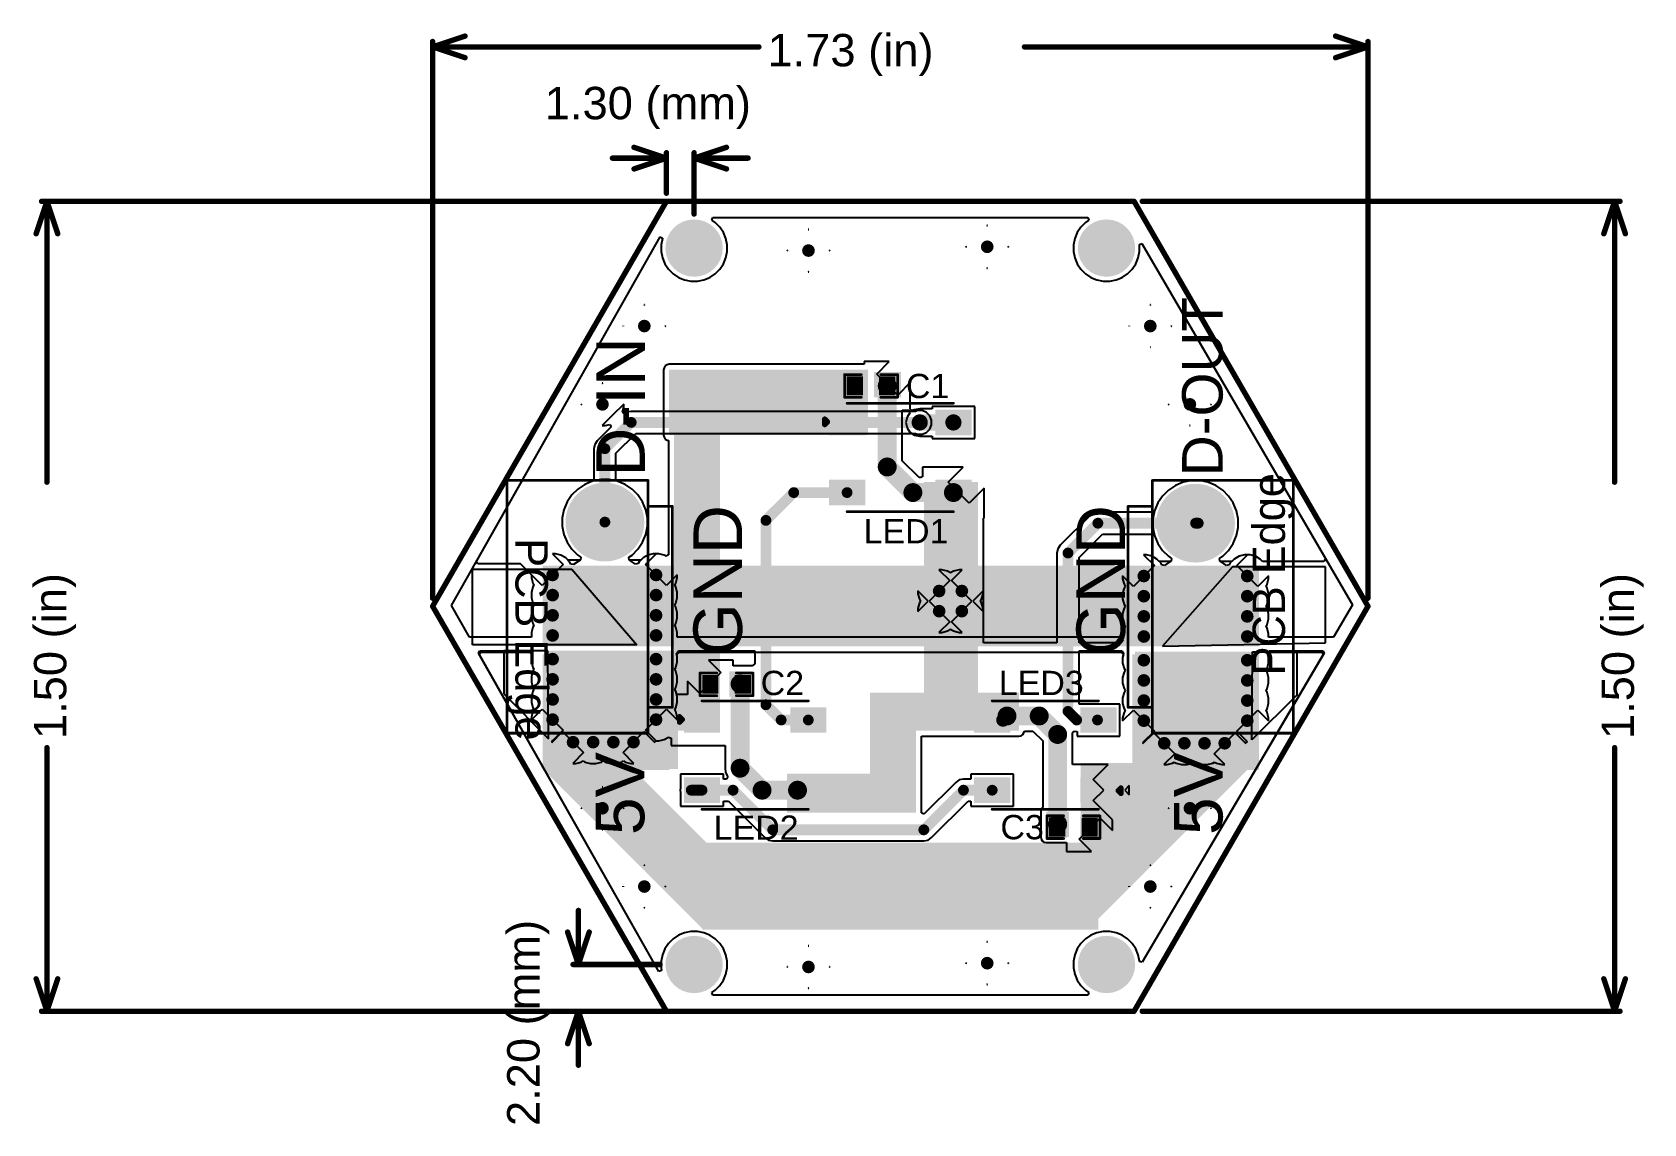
# Model space of a CAD drawing. Header units: millimetres. Extents: x -1.23 to 1.76, y -0.3 to 1.73.
import ezdxf

# ---------------------------------------------------------------- set-up
doc = ezdxf.new("R2010")
doc.units = ezdxf.units.MM
doc.header["$MEASUREMENT"] = 0
for name, color, linetype in [('BottomLayer', 5, 'Continuous'), ('BottomSolder', 6, 'Continuous'), ('Mechanical1', 6, 'Continuous'), ('Mechanical2', 216, 'Continuous'), ('MultiLayer', 9, 'Continuous'), ('PadHoleLayer', 156, 'Continuous'), ('TopLayer', 1, 'Continuous'), ('TopOverlay', 2, 'Continuous'), ('TopPaste', 8, 'Continuous'), ('TopSolder', 216, 'Continuous'), ('ViaHoleLayer', 16, 'Continuous')]:
    doc.layers.add(name, color=color, linetype=linetype)
doc.styles.add('Arial', font='', dxfattribs={"height": 0.2})
doc.styles.get('Arial').set_extended_font_data('Arial')

msp = doc.modelspace()

# ---------------------------------------------------------------- texts
at = {"layer": 'Mechanical1', "style": 'Arial'}
for s, p in [('1.73 (in)', (0.1359, 1.6634)), ('1.30 (mm)', (-0.2765, 1.5654))]:
    msp.add_text(s, height=0.06, dxfattribs=at).set_placement(p)
for s, p in [('1.50 (in)', (-1.1625, 0.4175)), ('1.50 (in)', (1.7405, 0.4175)), ('2.20 (mm)', (-0.2862, -0.2992))]:
    msp.add_text(s, height=0.06, rotation=90, dxfattribs=at).set_placement(p)
at = {"layer": 'TopOverlay', "style": 'Arial'}
for s, height, p in [('D-OUT', 0.075, (0.9787, 0.9044)), ('D-IN', 0.09, (-0.0912, 0.9035)), ('GND', 0.09, (0.0888, 0.5714)), ('GND', 0.09, (0.7981, 0.5714)), ('5V', 0.09, (-0.0922, 0.2396)), ('5V', 0.09, (0.9785, 0.2396))]:
    msp.add_text(s, height=height, rotation=90, dxfattribs=at).set_placement(p)
for s, p in [('C1', (0.3923, 1.0489)), ('LED1', (0.3138, 0.7799)), ('C2', (0.1233, 0.4989)), ('LED3', (0.5643, 0.4989)), ('LED2', (0.0363, 0.2309)), ('C3', (0.5673, 0.2319))]:
    msp.add_text(s, height=0.045, dxfattribs=at).set_placement(p)

# ---------------------------------------------------------------- blocks, each defined once
blk = doc.blocks.new('WS2812B_B_W_1')
at = {"layer": 'TopLayer'}
for points in [[(-0.128, 0.0846), (-0.0689, 0.0846), (-0.0689, 0.0453), (-0.128, 0.0453)], [(0.128, 0.0453), (0.0689, 0.0453), (0.0689, 0.0846), (0.128, 0.0846)], [(-0.128, -0.0453), (-0.0689, -0.0453), (-0.0689, -0.0846), (-0.128, -0.0846)], [(0.0689, -0.0453), (0.128, -0.0453), (0.128, -0.0846), (0.0689, -0.0846)]]:
    blk.add_hatch(color=1, dxfattribs=at).paths.add_polyline_path(points)
at = {"layer": 'TopPaste'}
for points in [[(-0.128, 0.0846), (-0.0689, 0.0846), (-0.0689, 0.0453), (-0.128, 0.0453)], [(0.128, 0.0453), (0.0689, 0.0453), (0.0689, 0.0846), (0.128, 0.0846)], [(-0.128, -0.0453), (-0.0689, -0.0453), (-0.0689, -0.0846), (-0.128, -0.0846)], [(0.0689, -0.0453), (0.128, -0.0453), (0.128, -0.0846), (0.0689, -0.0846)]]:
    blk.add_hatch(color=8, dxfattribs=at).paths.add_polyline_path(points)
at = {"layer": 'TopSolder'}
for points in [[(-0.132, 0.0886), (-0.0649, 0.0886), (-0.0649, 0.0413), (-0.132, 0.0413)], [(0.132, 0.0413), (0.0649, 0.0413), (0.0649, 0.0886), (0.132, 0.0886)], [(-0.132, -0.0413), (-0.0649, -0.0413), (-0.0649, -0.0886), (-0.132, -0.0886)], [(0.0649, -0.0413), (0.132, -0.0413), (0.132, -0.0886), (0.0649, -0.0886)]]:
    blk.add_hatch(color=216, dxfattribs=at).paths.add_polyline_path(points)
at = {"layer": 'TopOverlay'}
for points, const_width in [([(0.0984, 0.1004), (-0.0984, 0.1004)], 0.005), ([(-0.135, 0.066), (-0.14, 0.071)], 0.01), ([(-0.14, 0.071), (-0.14, 0.061)], 0.01), ([(-0.135, 0.066), (-0.14, 0.061)], 0.01), ([(0.0984, -0.1004), (-0.0984, -0.1004)], 0.005)]:
    blk.add_lwpolyline(points, dxfattribs=dict(at, const_width=const_width))
for points, const_width in [([(-0.0997, 0.1004, 1), (-0.0972, 0.1004, 1)], 0.0025), ([(0.0972, 0.1004, 1), (0.0997, 0.1004, 1)], 0.0025), ([(-0.1425, 0.071, 1), (-0.1375, 0.071, 1)], 0.005), ([(-0.1425, 0.071, 1), (-0.1375, 0.071, 1)], 0.005), ([(-0.1425, 0.061, 1), (-0.1375, 0.061, 1)], 0.005), ([(-0.1425, 0.061, 1), (-0.1375, 0.061, 1)], 0.005), ([(-0.1375, 0.066, 1), (-0.1325, 0.066, 1)], 0.005), ([(-0.1375, 0.066, 1), (-0.1325, 0.066, 1)], 0.005), ([(-0.0997, -0.1004, 1), (-0.0972, -0.1004, 1)], 0.0025), ([(0.0972, -0.1004, 1), (0.0997, -0.1004, 1)], 0.0025)]:
    blk.add_lwpolyline(points, format="xyb", close=True, dxfattribs=dict(at, const_width=const_width))
blk = doc.blocks.new('WS2812B_B_W_2')
at = {"layer": 'TopLayer'}
for points in [[(-0.128, 0.0846), (-0.0689, 0.0846), (-0.0689, 0.0453), (-0.128, 0.0453)], [(0.128, 0.0453), (0.0689, 0.0453), (0.0689, 0.0846), (0.128, 0.0846)], [(-0.128, -0.0453), (-0.0689, -0.0453), (-0.0689, -0.0846), (-0.128, -0.0846)], [(0.0689, -0.0453), (0.128, -0.0453), (0.128, -0.0846), (0.0689, -0.0846)]]:
    blk.add_hatch(color=1, dxfattribs=at).paths.add_polyline_path(points)
at = {"layer": 'TopPaste'}
for points in [[(-0.128, 0.0846), (-0.0689, 0.0846), (-0.0689, 0.0453), (-0.128, 0.0453)], [(0.128, 0.0453), (0.0689, 0.0453), (0.0689, 0.0846), (0.128, 0.0846)], [(-0.128, -0.0453), (-0.0689, -0.0453), (-0.0689, -0.0846), (-0.128, -0.0846)], [(0.0689, -0.0453), (0.128, -0.0453), (0.128, -0.0846), (0.0689, -0.0846)]]:
    blk.add_hatch(color=8, dxfattribs=at).paths.add_polyline_path(points)
at = {"layer": 'TopSolder'}
for points in [[(-0.132, 0.0886), (-0.0649, 0.0886), (-0.0649, 0.0413), (-0.132, 0.0413)], [(0.132, 0.0413), (0.0649, 0.0413), (0.0649, 0.0886), (0.132, 0.0886)], [(-0.132, -0.0413), (-0.0649, -0.0413), (-0.0649, -0.0886), (-0.132, -0.0886)], [(0.0649, -0.0413), (0.132, -0.0413), (0.132, -0.0886), (0.0649, -0.0886)]]:
    blk.add_hatch(color=216, dxfattribs=at).paths.add_polyline_path(points)
at = {"layer": 'TopOverlay'}
for points, const_width in [([(-0.0984, 0.1004), (0.0984, 0.1004)], 0.005), ([(-0.14, 0.071), (-0.135, 0.066)], 0.01), ([(-0.14, 0.061), (-0.14, 0.071)], 0.01), ([(-0.14, 0.061), (-0.135, 0.066)], 0.01), ([(-0.0984, -0.1004), (0.0984, -0.1004)], 0.005)]:
    blk.add_lwpolyline(points, dxfattribs=dict(at, const_width=const_width))
for points, const_width in [([(-0.0997, 0.1004, 1), (-0.0972, 0.1004, 1)], 0.0025), ([(0.0972, 0.1004, 1), (0.0997, 0.1004, 1)], 0.0025), ([(-0.1425, 0.071, 1), (-0.1375, 0.071, 1)], 0.005), ([(-0.1425, 0.071, 1), (-0.1375, 0.071, 1)], 0.005), ([(-0.1425, 0.061, 1), (-0.1375, 0.061, 1)], 0.005), ([(-0.1425, 0.061, 1), (-0.1375, 0.061, 1)], 0.005), ([(-0.1375, 0.066, 1), (-0.1325, 0.066, 1)], 0.005), ([(-0.1375, 0.066, 1), (-0.1325, 0.066, 1)], 0.005), ([(-0.0997, -0.1004, 1), (-0.0972, -0.1004, 1)], 0.0025), ([(0.0972, -0.1004, 1), (0.0997, -0.1004, 1)], 0.0025)]:
    blk.add_lwpolyline(points, format="xyb", close=True, dxfattribs=dict(at, const_width=const_width))
blk = doc.blocks.new('WS2812B_B_W_3')
at = {"layer": 'TopLayer'}
for points in [[(-0.128, 0.0846), (-0.0689, 0.0846), (-0.0689, 0.0453), (-0.128, 0.0453)], [(0.128, 0.0453), (0.0689, 0.0453), (0.0689, 0.0846), (0.128, 0.0846)], [(-0.128, -0.0453), (-0.0689, -0.0453), (-0.0689, -0.0846), (-0.128, -0.0846)], [(0.0689, -0.0453), (0.128, -0.0453), (0.128, -0.0846), (0.0689, -0.0846)]]:
    blk.add_hatch(color=1, dxfattribs=at).paths.add_polyline_path(points)
at = {"layer": 'TopPaste'}
for points in [[(-0.128, 0.0846), (-0.0689, 0.0846), (-0.0689, 0.0453), (-0.128, 0.0453)], [(0.128, 0.0453), (0.0689, 0.0453), (0.0689, 0.0846), (0.128, 0.0846)], [(-0.128, -0.0453), (-0.0689, -0.0453), (-0.0689, -0.0846), (-0.128, -0.0846)], [(0.0689, -0.0453), (0.128, -0.0453), (0.128, -0.0846), (0.0689, -0.0846)]]:
    blk.add_hatch(color=8, dxfattribs=at).paths.add_polyline_path(points)
at = {"layer": 'TopSolder'}
for points in [[(-0.132, 0.0886), (-0.0649, 0.0886), (-0.0649, 0.0413), (-0.132, 0.0413)], [(0.132, 0.0413), (0.0649, 0.0413), (0.0649, 0.0886), (0.132, 0.0886)], [(-0.132, -0.0413), (-0.0649, -0.0413), (-0.0649, -0.0886), (-0.132, -0.0886)], [(0.0649, -0.0413), (0.132, -0.0413), (0.132, -0.0886), (0.0649, -0.0886)]]:
    blk.add_hatch(color=216, dxfattribs=at).paths.add_polyline_path(points)
at = {"layer": 'TopOverlay'}
for points, const_width in [([(-0.0984, 0.1004), (0.0984, 0.1004)], 0.005), ([(-0.14, 0.071), (-0.135, 0.066)], 0.01), ([(-0.14, 0.061), (-0.14, 0.071)], 0.01), ([(-0.14, 0.061), (-0.135, 0.066)], 0.01), ([(-0.0984, -0.1004), (0.0984, -0.1004)], 0.005)]:
    blk.add_lwpolyline(points, dxfattribs=dict(at, const_width=const_width))
for points, const_width in [([(-0.0997, 0.1004, 1), (-0.0972, 0.1004, 1)], 0.0025), ([(0.0972, 0.1004, 1), (0.0997, 0.1004, 1)], 0.0025), ([(-0.1425, 0.071, 1), (-0.1375, 0.071, 1)], 0.005), ([(-0.1425, 0.071, 1), (-0.1375, 0.071, 1)], 0.005), ([(-0.1425, 0.061, 1), (-0.1375, 0.061, 1)], 0.005), ([(-0.1425, 0.061, 1), (-0.1375, 0.061, 1)], 0.005), ([(-0.1375, 0.066, 1), (-0.1325, 0.066, 1)], 0.005), ([(-0.1375, 0.066, 1), (-0.1325, 0.066, 1)], 0.005), ([(-0.0997, -0.1004, 1), (-0.0972, -0.1004, 1)], 0.0025), ([(0.0972, -0.1004, 1), (0.0997, -0.1004, 1)], 0.0025)]:
    blk.add_lwpolyline(points, format="xyb", close=True, dxfattribs=dict(at, const_width=const_width))
blk = doc.blocks.new('B3P_VH_LF__SN__4')
at = {"layer": 'BottomLayer'}
h = blk.add_hatch(color=5, dxfattribs=at)
edge = h.paths.add_edge_path()
edge.add_arc((-0.1559, 0), 0.0689, 0, 360)
h = blk.add_hatch(color=5, dxfattribs=at)
edge = h.paths.add_edge_path()
edge.add_arc((0, 0), 0.0689, 0, 360)
h = blk.add_hatch(color=5, dxfattribs=at)
edge = h.paths.add_edge_path()
edge.add_arc((0.1559, 0), 0.0689, 0, 360)
at = {"layer": 'BottomSolder'}
h = blk.add_hatch(color=6, dxfattribs=at)
edge = h.paths.add_edge_path()
edge.add_arc((-0.1559, 0), 0.0729, 0, 360)
h = blk.add_hatch(color=6, dxfattribs=at)
edge = h.paths.add_edge_path()
edge.add_arc((0, 0), 0.0729, 0, 360)
h = blk.add_hatch(color=6, dxfattribs=at)
edge = h.paths.add_edge_path()
edge.add_arc((0.1559, 0), 0.0729, 0, 360)
at = {"layer": 'MultiLayer'}
h = blk.add_hatch(color=9, dxfattribs=at)
edge = h.paths.add_edge_path()
edge.add_arc((-0.1559, 0), 0.0689, 0, 360)
h = blk.add_hatch(color=9, dxfattribs=at)
edge = h.paths.add_edge_path()
edge.add_arc((0, 0), 0.0689, 0, 360)
h = blk.add_hatch(color=9, dxfattribs=at)
edge = h.paths.add_edge_path()
edge.add_arc((0.1559, 0), 0.0689, 0, 360)
at = {"layer": 'PadHoleLayer'}
h = blk.add_hatch(color=156, dxfattribs=at)
edge = h.paths.add_edge_path()
edge.add_arc((-0.1559, 0), 0.0354, 0, 360)
h = blk.add_hatch(color=156, dxfattribs=at)
edge = h.paths.add_edge_path()
edge.add_arc((0, 0), 0.0354, 0, 360)
h = blk.add_hatch(color=156, dxfattribs=at)
edge = h.paths.add_edge_path()
edge.add_arc((0.1559, 0), 0.0354, 0, 360)
at = {"layer": 'TopLayer'}
h = blk.add_hatch(color=1, dxfattribs=at)
edge = h.paths.add_edge_path()
edge.add_arc((-0.1559, 0), 0.0689, 0, 360)
h = blk.add_hatch(color=1, dxfattribs=at)
edge = h.paths.add_edge_path()
edge.add_arc((0, 0), 0.0689, 0, 360)
h = blk.add_hatch(color=1, dxfattribs=at)
edge = h.paths.add_edge_path()
edge.add_arc((0.1559, 0), 0.0689, 0, 360)
at = {"layer": 'TopSolder'}
h = blk.add_hatch(color=216, dxfattribs=at)
edge = h.paths.add_edge_path()
edge.add_arc((-0.1559, 0), 0.0729, 0, 360)
h = blk.add_hatch(color=216, dxfattribs=at)
edge = h.paths.add_edge_path()
edge.add_arc((0, 0), 0.0729, 0, 360)
h = blk.add_hatch(color=216, dxfattribs=at)
edge = h.paths.add_edge_path()
edge.add_arc((0.1559, 0), 0.0729, 0, 360)
at = {"layer": 'TopOverlay', "const_width": 0.005}
for points in [[(-0.185, 0.125), (-0.185, 0.08)], [(-0.185, 0.125), (0.187, 0.125)], [(0.187, 0.125), (0.187, 0.08)], [(-0.233, 0.08), (-0.233, -0.181)], [(-0.185, 0.08), (-0.233, 0.08)], [(-0.185, 0.08), (0.187, 0.08)], [(0.187, 0.08), (0.235, 0.08)], [(0.235, 0.08), (0.235, -0.181)], [(-0.233, -0.181), (0.235, -0.181)]]:
    blk.add_lwpolyline(points, dxfattribs=at)
at = {"layer": 'TopOverlay', "const_width": 0.0025}
for points in [[(-0.1862, 0.125, 1), (-0.1837, 0.125, 1)], [(-0.1862, 0.125, 1), (-0.1837, 0.125, 1)], [(0.1857, 0.125, 1), (0.1882, 0.125, 1)], [(0.1857, 0.125, 1), (0.1882, 0.125, 1)], [(-0.2342, 0.08, 1), (-0.2317, 0.08, 1)], [(-0.2342, 0.08, 1), (-0.2317, 0.08, 1)], [(-0.1862, 0.08, 1), (-0.1837, 0.08, 1)], [(-0.1862, 0.08, 1), (-0.1837, 0.08, 1)], [(-0.1862, 0.08, 1), (-0.1837, 0.08, 1)], [(0.1857, 0.08, 1), (0.1882, 0.08, 1)], [(0.1857, 0.08, 1), (0.1882, 0.08, 1)], [(0.1857, 0.08, 1), (0.1882, 0.08, 1)], [(0.2338, 0.08, 1), (0.2362, 0.08, 1)], [(0.2338, 0.08, 1), (0.2362, 0.08, 1)], [(-0.2342, -0.181, 1), (-0.2317, -0.181, 1)], [(-0.2342, -0.181, 1), (-0.2317, -0.181, 1)], [(0.2338, -0.181, 1), (0.2362, -0.181, 1)], [(0.2338, -0.181, 1), (0.2362, -0.181, 1)]]:
    blk.add_lwpolyline(points, format="xyb", close=True, dxfattribs=at)
at = {"layer": 'TopOverlay'}
blk.add_text('PCB Edge', height=0.06, dxfattribs=at).set_placement((-0.126, -0.1657))
blk = doc.blocks.new('B3P_VH_LF__SN__5')
at = {"layer": 'BottomLayer'}
h = blk.add_hatch(color=5, dxfattribs=at)
edge = h.paths.add_edge_path()
edge.add_arc((-0.1559, 0), 0.0689, 0, 360)
h = blk.add_hatch(color=5, dxfattribs=at)
edge = h.paths.add_edge_path()
edge.add_arc((0, 0), 0.0689, 0, 360)
h = blk.add_hatch(color=5, dxfattribs=at)
edge = h.paths.add_edge_path()
edge.add_arc((0.1559, 0), 0.0689, 0, 360)
at = {"layer": 'BottomSolder'}
h = blk.add_hatch(color=6, dxfattribs=at)
edge = h.paths.add_edge_path()
edge.add_arc((-0.1559, 0), 0.0729, 0, 360)
h = blk.add_hatch(color=6, dxfattribs=at)
edge = h.paths.add_edge_path()
edge.add_arc((0, 0), 0.0729, 0, 360)
h = blk.add_hatch(color=6, dxfattribs=at)
edge = h.paths.add_edge_path()
edge.add_arc((0.1559, 0), 0.0729, 0, 360)
at = {"layer": 'MultiLayer'}
h = blk.add_hatch(color=9, dxfattribs=at)
edge = h.paths.add_edge_path()
edge.add_arc((-0.1559, 0), 0.0689, 0, 360)
h = blk.add_hatch(color=9, dxfattribs=at)
edge = h.paths.add_edge_path()
edge.add_arc((0, 0), 0.0689, 0, 360)
h = blk.add_hatch(color=9, dxfattribs=at)
edge = h.paths.add_edge_path()
edge.add_arc((0.1559, 0), 0.0689, 0, 360)
at = {"layer": 'PadHoleLayer'}
h = blk.add_hatch(color=156, dxfattribs=at)
edge = h.paths.add_edge_path()
edge.add_arc((-0.1559, 0), 0.0354, 0, 360)
h = blk.add_hatch(color=156, dxfattribs=at)
edge = h.paths.add_edge_path()
edge.add_arc((0, 0), 0.0354, 0, 360)
h = blk.add_hatch(color=156, dxfattribs=at)
edge = h.paths.add_edge_path()
edge.add_arc((0.1559, 0), 0.0354, 0, 360)
at = {"layer": 'TopLayer'}
h = blk.add_hatch(color=1, dxfattribs=at)
edge = h.paths.add_edge_path()
edge.add_arc((-0.1559, 0), 0.0689, 0, 360)
h = blk.add_hatch(color=1, dxfattribs=at)
edge = h.paths.add_edge_path()
edge.add_arc((0, 0), 0.0689, 0, 360)
h = blk.add_hatch(color=1, dxfattribs=at)
edge = h.paths.add_edge_path()
edge.add_arc((0.1559, 0), 0.0689, 0, 360)
at = {"layer": 'TopSolder'}
h = blk.add_hatch(color=216, dxfattribs=at)
edge = h.paths.add_edge_path()
edge.add_arc((-0.1559, 0), 0.0729, 0, 360)
h = blk.add_hatch(color=216, dxfattribs=at)
edge = h.paths.add_edge_path()
edge.add_arc((0, 0), 0.0729, 0, 360)
h = blk.add_hatch(color=216, dxfattribs=at)
edge = h.paths.add_edge_path()
edge.add_arc((0.1559, 0), 0.0729, 0, 360)
at = {"layer": 'TopOverlay', "const_width": 0.005}
for points in [[(0.187, 0.125), (-0.185, 0.125)], [(-0.185, 0.08), (-0.185, 0.125)], [(0.187, 0.08), (0.187, 0.125)], [(-0.233, 0.08), (-0.185, 0.08)], [(-0.233, -0.181), (-0.233, 0.08)], [(0.187, 0.08), (-0.185, 0.08)], [(0.235, 0.08), (0.187, 0.08)], [(0.235, -0.181), (0.235, 0.08)], [(-0.233, -0.181), (0.235, -0.181)]]:
    blk.add_lwpolyline(points, dxfattribs=at)
at = {"layer": 'TopOverlay', "const_width": 0.0025}
for points in [[(-0.1862, 0.125, 1), (-0.1837, 0.125, 1)], [(-0.1862, 0.125, 1), (-0.1837, 0.125, 1)], [(0.1857, 0.125, 1), (0.1882, 0.125, 1)], [(0.1857, 0.125, 1), (0.1882, 0.125, 1)], [(-0.2343, 0.08, 1), (-0.2318, 0.08, 1)], [(-0.2343, 0.08, 1), (-0.2318, 0.08, 1)], [(-0.1862, 0.08, 1), (-0.1837, 0.08, 1)], [(-0.1862, 0.08, 1), (-0.1837, 0.08, 1)], [(-0.1862, 0.08, 1), (-0.1837, 0.08, 1)], [(0.1857, 0.08, 1), (0.1882, 0.08, 1)], [(0.1857, 0.08, 1), (0.1882, 0.08, 1)], [(0.1857, 0.08, 1), (0.1882, 0.08, 1)], [(0.2338, 0.08, 1), (0.2363, 0.08, 1)], [(0.2338, 0.08, 1), (0.2363, 0.08, 1)], [(-0.2343, -0.181, 1), (-0.2318, -0.181, 1)], [(-0.2343, -0.181, 1), (-0.2318, -0.181, 1)], [(0.2338, -0.181, 1), (0.2363, -0.181, 1)], [(0.2338, -0.181, 1), (0.2363, -0.181, 1)]]:
    blk.add_lwpolyline(points, format="xyb", close=True, dxfattribs=at)
at = {"layer": 'TopOverlay'}
blk.add_text('PCB Edge', height=0.06, dxfattribs=at).set_placement((-0.126, -0.1657))
blk = doc.blocks.new('C___0603_6')
at = {"layer": 'TopLayer'}
for points in [[(-0.015, 0.0175), (-0.015, -0.0175), (-0.045, -0.0175), (-0.045, 0.0175)], [(0.045, 0.0175), (0.045, -0.0175), (0.015, -0.0175), (0.015, 0.0175)]]:
    blk.add_hatch(color=1, dxfattribs=at).paths.add_polyline_path(points)
at = {"layer": 'TopPaste'}
for points in [[(-0.015, 0.0175), (-0.015, -0.0175), (-0.045, -0.0175), (-0.045, 0.0175)], [(0.045, 0.0175), (0.045, -0.0175), (0.015, -0.0175), (0.015, 0.0175)]]:
    blk.add_hatch(color=8, dxfattribs=at).paths.add_polyline_path(points)
at = {"layer": 'TopSolder'}
for points in [[(-0.0126, 0.0199), (-0.0126, -0.0199), (-0.0474, -0.0199), (-0.0474, 0.0199)], [(0.0474, 0.0199), (0.0474, -0.0199), (0.0126, -0.0199), (0.0126, 0.0199)]]:
    blk.add_hatch(color=216, dxfattribs=at).paths.add_polyline_path(points)
at = {"layer": 'TopOverlay', "const_width": 0.005}
for points in [[(-0.049, 0.021), (-0.049, -0.021)], [(-0.018, 0.021), (-0.049, 0.021)], [(0.049, 0.021), (0.018, 0.021)], [(0.049, 0.021), (0.049, -0.021)], [(-0.018, -0.021), (-0.049, -0.021)], [(0.049, -0.021), (0.018, -0.021)]]:
    blk.add_lwpolyline(points, dxfattribs=at)
at = {"layer": 'TopOverlay', "const_width": 0.0025}
for points in [[(-0.0503, 0.021, 1), (-0.0478, 0.021, 1)], [(-0.0503, 0.021, 1), (-0.0478, 0.021, 1)], [(-0.0192, 0.021, 1), (-0.0168, 0.021, 1)], [(0.0168, 0.021, 1), (0.0192, 0.021, 1)], [(0.0478, 0.021, 1), (0.0503, 0.021, 1)], [(0.0478, 0.021, 1), (0.0503, 0.021, 1)], [(-0.0503, -0.021, 1), (-0.0478, -0.021, 1)], [(-0.0503, -0.021, 1), (-0.0478, -0.021, 1)], [(-0.0192, -0.021, 1), (-0.0168, -0.021, 1)], [(0.0168, -0.021, 1), (0.0192, -0.021, 1)], [(0.0478, -0.021, 1), (0.0503, -0.021, 1)], [(0.0478, -0.021, 1), (0.0503, -0.021, 1)]]:
    blk.add_lwpolyline(points, format="xyb", close=True, dxfattribs=at)
blk = doc.blocks.new('C___0603_7')
at = {"layer": 'TopLayer'}
for points in [[(-0.015, 0.0175), (-0.015, -0.0175), (-0.045, -0.0175), (-0.045, 0.0175)], [(0.045, 0.0175), (0.045, -0.0175), (0.015, -0.0175), (0.015, 0.0175)]]:
    blk.add_hatch(color=1, dxfattribs=at).paths.add_polyline_path(points)
at = {"layer": 'TopPaste'}
for points in [[(-0.015, 0.0175), (-0.015, -0.0175), (-0.045, -0.0175), (-0.045, 0.0175)], [(0.045, 0.0175), (0.045, -0.0175), (0.015, -0.0175), (0.015, 0.0175)]]:
    blk.add_hatch(color=8, dxfattribs=at).paths.add_polyline_path(points)
at = {"layer": 'TopSolder'}
for points in [[(-0.0126, 0.0199), (-0.0126, -0.0199), (-0.0474, -0.0199), (-0.0474, 0.0199)], [(0.0474, 0.0199), (0.0474, -0.0199), (0.0126, -0.0199), (0.0126, 0.0199)]]:
    blk.add_hatch(color=216, dxfattribs=at).paths.add_polyline_path(points)
at = {"layer": 'TopOverlay', "const_width": 0.005}
for points in [[(-0.049, -0.021), (-0.049, 0.021)], [(-0.049, 0.021), (-0.018, 0.021)], [(0.018, 0.021), (0.049, 0.021)], [(0.049, -0.021), (0.049, 0.021)], [(-0.049, -0.021), (-0.018, -0.021)], [(0.018, -0.021), (0.049, -0.021)]]:
    blk.add_lwpolyline(points, dxfattribs=at)
at = {"layer": 'TopOverlay', "const_width": 0.0025}
for points in [[(-0.0503, 0.021, 1), (-0.0478, 0.021, 1)], [(-0.0503, 0.021, 1), (-0.0478, 0.021, 1)], [(-0.0192, 0.021, 1), (-0.0168, 0.021, 1)], [(0.0168, 0.021, 1), (0.0192, 0.021, 1)], [(0.0478, 0.021, 1), (0.0503, 0.021, 1)], [(0.0478, 0.021, 1), (0.0503, 0.021, 1)], [(-0.0503, -0.021, 1), (-0.0478, -0.021, 1)], [(-0.0503, -0.021, 1), (-0.0478, -0.021, 1)], [(-0.0192, -0.021, 1), (-0.0168, -0.021, 1)], [(0.0168, -0.021, 1), (0.0192, -0.021, 1)], [(0.0478, -0.021, 1), (0.0503, -0.021, 1)], [(0.0478, -0.021, 1), (0.0503, -0.021, 1)]]:
    blk.add_lwpolyline(points, format="xyb", close=True, dxfattribs=at)
blk = doc.blocks.new('C___0603_8')
at = {"layer": 'TopLayer'}
for points in [[(-0.015, 0.0175), (-0.015, -0.0175), (-0.045, -0.0175), (-0.045, 0.0175)], [(0.045, 0.0175), (0.045, -0.0175), (0.015, -0.0175), (0.015, 0.0175)]]:
    blk.add_hatch(color=1, dxfattribs=at).paths.add_polyline_path(points)
at = {"layer": 'TopPaste'}
for points in [[(-0.015, 0.0175), (-0.015, -0.0175), (-0.045, -0.0175), (-0.045, 0.0175)], [(0.045, 0.0175), (0.045, -0.0175), (0.015, -0.0175), (0.015, 0.0175)]]:
    blk.add_hatch(color=8, dxfattribs=at).paths.add_polyline_path(points)
at = {"layer": 'TopSolder'}
for points in [[(-0.0126, 0.0199), (-0.0126, -0.0199), (-0.0474, -0.0199), (-0.0474, 0.0199)], [(0.0474, 0.0199), (0.0474, -0.0199), (0.0126, -0.0199), (0.0126, 0.0199)]]:
    blk.add_hatch(color=216, dxfattribs=at).paths.add_polyline_path(points)
at = {"layer": 'TopOverlay', "const_width": 0.005}
for points in [[(-0.049, -0.021), (-0.049, 0.021)], [(-0.049, 0.021), (-0.018, 0.021)], [(0.018, 0.021), (0.049, 0.021)], [(0.049, -0.021), (0.049, 0.021)], [(-0.049, -0.021), (-0.018, -0.021)], [(0.018, -0.021), (0.049, -0.021)]]:
    blk.add_lwpolyline(points, dxfattribs=at)
at = {"layer": 'TopOverlay', "const_width": 0.0025}
for points in [[(-0.0503, 0.021, 1), (-0.0478, 0.021, 1)], [(-0.0503, 0.021, 1), (-0.0478, 0.021, 1)], [(-0.0192, 0.021, 1), (-0.0168, 0.021, 1)], [(0.0168, 0.021, 1), (0.0192, 0.021, 1)], [(0.0478, 0.021, 1), (0.0503, 0.021, 1)], [(0.0478, 0.021, 1), (0.0503, 0.021, 1)], [(-0.0503, -0.021, 1), (-0.0478, -0.021, 1)], [(-0.0503, -0.021, 1), (-0.0478, -0.021, 1)], [(-0.0192, -0.021, 1), (-0.0168, -0.021, 1)], [(0.0168, -0.021, 1), (0.0192, -0.021, 1)], [(0.0478, -0.021, 1), (0.0503, -0.021, 1)], [(0.0478, -0.021, 1), (0.0503, -0.021, 1)]]:
    blk.add_lwpolyline(points, format="xyb", close=True, dxfattribs=at)

# ---------------------------------------------------------------- hatches: boundary and pattern name
at = {"layer": 'BottomLayer'}
h = msp.add_hatch(color=5, dxfattribs=at)
edge = h.paths.add_edge_path()
edge.add_arc((0, 1.3268), 0.0512, 0, 360)
h = msp.add_hatch(color=5, dxfattribs=at)
edge = h.paths.add_edge_path()
edge.add_arc((0.7637, 1.3268), 0.0512, 0, 360)
h = msp.add_hatch(color=5, dxfattribs=at)
edge = h.paths.add_edge_path()
edge.add_arc((0.2118, 1.3222), 0.0118, 0, 360)
h = msp.add_hatch(color=5, dxfattribs=at)
edge = h.paths.add_edge_path()
edge.add_arc((0.5428, 1.3292), 0.0118, 0, 360)
h = msp.add_hatch(color=5, dxfattribs=at)
edge = h.paths.add_edge_path()
edge.add_arc((-0.0922, 1.1824), 0.0118, 0, 360)
h = msp.add_hatch(color=5, dxfattribs=at)
edge = h.paths.add_edge_path()
edge.add_arc((0.8448, 1.1824), 0.0118, 0, 360)
h = msp.add_hatch(color=5, dxfattribs=at)
edge = h.paths.add_edge_path()
edge.add_arc((-0.1697, 1.0374), 0.0118, 0, 360)
h = msp.add_hatch(color=5, dxfattribs=at)
edge = h.paths.add_edge_path()
edge.add_arc((0.9181, 1.0374), 0.0118, 0, 360)
h = msp.add_hatch(color=5, dxfattribs=at)
edge = h.paths.add_edge_path()
edge.add_arc((0.4178, 1.0039), 0.0118, 0, 360)
for points in [[(0.5308, 0.7384), (-0.2802, 0.7384), (-0.2802, 0.589), (0.5308, 0.589)], [(0.4548, 0.589), (1.0458, 0.589), (1.0458, 0.7384), (0.4548, 0.7384)], [(-0.2804, 0.3599), (-0.046, 0.3599), (-0.046, 0.5744), (-0.2804, 0.5744)], [(0.8113, 0.3599), (1.0458, 0.3599), (1.0458, 0.5744), (0.8113, 0.5744)]]:
    msp.add_hatch(color=5, dxfattribs=at).paths.add_polyline_path(points)
h = msp.add_hatch(color=5, dxfattribs=at)
edge = h.paths.add_edge_path()
edge.add_arc((-0.262, 0.7214), 0.0118, 0, 360)
h = msp.add_hatch(color=5, dxfattribs=at)
edge = h.paths.add_edge_path()
edge.add_arc((-0.0704, 0.7214), 0.0118, 0, 360)
h = msp.add_hatch(color=5, dxfattribs=at)
edge = h.paths.add_edge_path()
edge.add_arc((0.8328, 0.7194), 0.0118, 0, 360)
h = msp.add_hatch(color=5, dxfattribs=at)
edge = h.paths.add_edge_path()
edge.add_arc((1.0243, 0.7194), 0.0118, 0, 360)
h = msp.add_hatch(color=5, dxfattribs=at)
edge = h.paths.add_edge_path()
edge.add_arc((-0.262, 0.6841), 0.0118, 0, 360)
h = msp.add_hatch(color=5, dxfattribs=at)
edge = h.paths.add_edge_path()
edge.add_arc((-0.0704, 0.6841), 0.0118, 0, 360)
h = msp.add_hatch(color=5, dxfattribs=at)
edge = h.paths.add_edge_path()
edge.add_arc((0.4538, 0.6917), 0.0118, 0, 360)
h = msp.add_hatch(color=5, dxfattribs=at)
edge = h.paths.add_edge_path()
edge.add_arc((0.4958, 0.6917), 0.0118, 0, 360)
h = msp.add_hatch(color=5, dxfattribs=at)
edge = h.paths.add_edge_path()
edge.add_arc((0.8328, 0.6821), 0.0118, 0, 360)
h = msp.add_hatch(color=5, dxfattribs=at)
edge = h.paths.add_edge_path()
edge.add_arc((1.0243, 0.6821), 0.0118, 0, 360)
h = msp.add_hatch(color=5, dxfattribs=at)
edge = h.paths.add_edge_path()
edge.add_arc((-0.262, 0.6467), 0.0118, 0, 360)
h = msp.add_hatch(color=5, dxfattribs=at)
edge = h.paths.add_edge_path()
edge.add_arc((-0.0704, 0.6467), 0.0118, 0, 360)
h = msp.add_hatch(color=5, dxfattribs=at)
edge = h.paths.add_edge_path()
edge.add_arc((0.4538, 0.6544), 0.0118, 0, 360)
h = msp.add_hatch(color=5, dxfattribs=at)
edge = h.paths.add_edge_path()
edge.add_arc((0.4958, 0.6544), 0.0118, 0, 360)
h = msp.add_hatch(color=5, dxfattribs=at)
edge = h.paths.add_edge_path()
edge.add_arc((0.8328, 0.6447), 0.0118, 0, 360)
h = msp.add_hatch(color=5, dxfattribs=at)
edge = h.paths.add_edge_path()
edge.add_arc((1.0243, 0.6447), 0.0118, 0, 360)
h = msp.add_hatch(color=5, dxfattribs=at)
edge = h.paths.add_edge_path()
edge.add_arc((-0.262, 0.6094), 0.0118, 0, 360)
h = msp.add_hatch(color=5, dxfattribs=at)
edge = h.paths.add_edge_path()
edge.add_arc((-0.0704, 0.6094), 0.0118, 0, 360)
h = msp.add_hatch(color=5, dxfattribs=at)
edge = h.paths.add_edge_path()
edge.add_arc((0.8328, 0.6074), 0.0118, 0, 360)
h = msp.add_hatch(color=5, dxfattribs=at)
edge = h.paths.add_edge_path()
edge.add_arc((1.0243, 0.6074), 0.0118, 0, 360)
h = msp.add_hatch(color=5, dxfattribs=at)
edge = h.paths.add_edge_path()
edge.add_arc((-0.262, 0.5655), 0.0118, 0, 360)
h = msp.add_hatch(color=5, dxfattribs=at)
edge = h.paths.add_edge_path()
edge.add_arc((-0.0704, 0.5655), 0.0118, 0, 360)
h = msp.add_hatch(color=5, dxfattribs=at)
edge = h.paths.add_edge_path()
edge.add_arc((0.8328, 0.5635), 0.0118, 0, 360)
h = msp.add_hatch(color=5, dxfattribs=at)
edge = h.paths.add_edge_path()
edge.add_arc((1.0243, 0.5635), 0.0118, 0, 360)
h = msp.add_hatch(color=5, dxfattribs=at)
edge = h.paths.add_edge_path()
edge.add_arc((-0.262, 0.5281), 0.0118, 0, 360)
h = msp.add_hatch(color=5, dxfattribs=at)
edge = h.paths.add_edge_path()
edge.add_arc((-0.0704, 0.5281), 0.0118, 0, 360)
h = msp.add_hatch(color=5, dxfattribs=at)
edge = h.paths.add_edge_path()
edge.add_arc((0.8328, 0.5261), 0.0118, 0, 360)
h = msp.add_hatch(color=5, dxfattribs=at)
edge = h.paths.add_edge_path()
edge.add_arc((1.0243, 0.5261), 0.0118, 0, 360)
h = msp.add_hatch(color=5, dxfattribs=at)
edge = h.paths.add_edge_path()
edge.add_arc((-0.262, 0.4908), 0.0118, 0, 360)
h = msp.add_hatch(color=5, dxfattribs=at)
edge = h.paths.add_edge_path()
edge.add_arc((-0.0704, 0.4908), 0.0118, 0, 360)
h = msp.add_hatch(color=5, dxfattribs=at)
edge = h.paths.add_edge_path()
edge.add_arc((0.8328, 0.4888), 0.0118, 0, 360)
h = msp.add_hatch(color=5, dxfattribs=at)
edge = h.paths.add_edge_path()
edge.add_arc((1.0243, 0.4888), 0.0118, 0, 360)
h = msp.add_hatch(color=5, dxfattribs=at)
edge = h.paths.add_edge_path()
edge.add_arc((-0.262, 0.4535), 0.0118, 0, 360)
h = msp.add_hatch(color=5, dxfattribs=at)
edge = h.paths.add_edge_path()
edge.add_arc((-0.0704, 0.4535), 0.0118, 0, 360)
h = msp.add_hatch(color=5, dxfattribs=at)
edge = h.paths.add_edge_path()
edge.add_arc((0.8328, 0.4515), 0.0118, 0, 360)
h = msp.add_hatch(color=5, dxfattribs=at)
edge = h.paths.add_edge_path()
edge.add_arc((1.0243, 0.4515), 0.0118, 0, 360)
h = msp.add_hatch(color=5, dxfattribs=at)
edge = h.paths.add_edge_path()
edge.add_arc((-0.2242, 0.4117), 0.0118, 0, 360)
h = msp.add_hatch(color=5, dxfattribs=at)
edge = h.paths.add_edge_path()
edge.add_arc((-0.1869, 0.4117), 0.0118, 0, 360)
h = msp.add_hatch(color=5, dxfattribs=at)
edge = h.paths.add_edge_path()
edge.add_arc((-0.1495, 0.4117), 0.0118, 0, 360)
h = msp.add_hatch(color=5, dxfattribs=at)
edge = h.paths.add_edge_path()
edge.add_arc((-0.1122, 0.4117), 0.0118, 0, 360)
h = msp.add_hatch(color=5, dxfattribs=at)
edge = h.paths.add_edge_path()
edge.add_arc((0.8706, 0.4097), 0.0118, 0, 360)
h = msp.add_hatch(color=5, dxfattribs=at)
edge = h.paths.add_edge_path()
edge.add_arc((0.9079, 0.4097), 0.0118, 0, 360)
h = msp.add_hatch(color=5, dxfattribs=at)
edge = h.paths.add_edge_path()
edge.add_arc((0.9452, 0.4097), 0.0118, 0, 360)
h = msp.add_hatch(color=5, dxfattribs=at)
edge = h.paths.add_edge_path()
edge.add_arc((0.9826, 0.4097), 0.0118, 0, 360)
h = msp.add_hatch(color=5, dxfattribs=at)
edge = h.paths.add_edge_path()
edge.add_arc((-0.1697, 0.2894), 0.0118, 0, 360)
h = msp.add_hatch(color=5, dxfattribs=at)
edge = h.paths.add_edge_path()
edge.add_arc((0.9181, 0.2894), 0.0118, 0, 360)
h = msp.add_hatch(color=5, dxfattribs=at)
edge = h.paths.add_edge_path()
edge.add_arc((-0.0922, 0.1444), 0.0118, 0, 360)
h = msp.add_hatch(color=5, dxfattribs=at)
edge = h.paths.add_edge_path()
edge.add_arc((0.8448, 0.1444), 0.0118, 0, 360)
h = msp.add_hatch(color=5, dxfattribs=at)
edge = h.paths.add_edge_path()
edge.add_arc((0, 0), 0.0512, 0, 360)
h = msp.add_hatch(color=5, dxfattribs=at)
edge = h.paths.add_edge_path()
edge.add_arc((0.7637, 0), 0.0512, 0, 360)
h = msp.add_hatch(color=5, dxfattribs=at)
edge = h.paths.add_edge_path()
edge.add_arc((0.2118, -0.0046), 0.0118, 0, 360)
h = msp.add_hatch(color=5, dxfattribs=at)
edge = h.paths.add_edge_path()
edge.add_arc((0.5428, 0.0024), 0.0118, 0, 360)
at = {"layer": 'BottomSolder'}
h = msp.add_hatch(color=6, dxfattribs=at)
edge = h.paths.add_edge_path()
edge.add_arc((0, 1.3268), 0.0531, 0, 360)
h = msp.add_hatch(color=6, dxfattribs=at)
edge = h.paths.add_edge_path()
edge.add_arc((0.7637, 1.3268), 0.0531, 0, 360)
h = msp.add_hatch(color=6, dxfattribs=at)
edge = h.paths.add_edge_path()
edge.add_arc((0.2118, 1.3222), 0.00591, 0, 360)
h = msp.add_hatch(color=6, dxfattribs=at)
edge = h.paths.add_edge_path()
edge.add_arc((0.5428, 1.3292), 0.00591, 0, 360)
h = msp.add_hatch(color=6, dxfattribs=at)
edge = h.paths.add_edge_path()
edge.add_arc((-0.0922, 1.1824), 0.00591, 0, 360)
h = msp.add_hatch(color=6, dxfattribs=at)
edge = h.paths.add_edge_path()
edge.add_arc((0.8448, 1.1824), 0.00591, 0, 360)
h = msp.add_hatch(color=6, dxfattribs=at)
edge = h.paths.add_edge_path()
edge.add_arc((-0.1697, 1.0374), 0.00591, 0, 360)
h = msp.add_hatch(color=6, dxfattribs=at)
edge = h.paths.add_edge_path()
edge.add_arc((0.9181, 1.0374), 0.00591, 0, 360)
h = msp.add_hatch(color=6, dxfattribs=at)
edge = h.paths.add_edge_path()
edge.add_arc((0.4178, 1.0039), 0.00591, 0, 360)
h = msp.add_hatch(color=6, dxfattribs=at)
edge = h.paths.add_edge_path()
edge.add_arc((-0.262, 0.7214), 0.00591, 0, 360)
h = msp.add_hatch(color=6, dxfattribs=at)
edge = h.paths.add_edge_path()
edge.add_arc((-0.0704, 0.7214), 0.00591, 0, 360)
h = msp.add_hatch(color=6, dxfattribs=at)
edge = h.paths.add_edge_path()
edge.add_arc((0.8328, 0.7194), 0.00591, 0, 360)
h = msp.add_hatch(color=6, dxfattribs=at)
edge = h.paths.add_edge_path()
edge.add_arc((1.0243, 0.7194), 0.00591, 0, 360)
h = msp.add_hatch(color=6, dxfattribs=at)
edge = h.paths.add_edge_path()
edge.add_arc((-0.262, 0.6841), 0.00591, 0, 360)
h = msp.add_hatch(color=6, dxfattribs=at)
edge = h.paths.add_edge_path()
edge.add_arc((-0.0704, 0.6841), 0.00591, 0, 360)
h = msp.add_hatch(color=6, dxfattribs=at)
edge = h.paths.add_edge_path()
edge.add_arc((0.4538, 0.6917), 0.00591, 0, 360)
h = msp.add_hatch(color=6, dxfattribs=at)
edge = h.paths.add_edge_path()
edge.add_arc((0.4958, 0.6917), 0.00591, 0, 360)
h = msp.add_hatch(color=6, dxfattribs=at)
edge = h.paths.add_edge_path()
edge.add_arc((0.8328, 0.6821), 0.00591, 0, 360)
h = msp.add_hatch(color=6, dxfattribs=at)
edge = h.paths.add_edge_path()
edge.add_arc((1.0243, 0.6821), 0.00591, 0, 360)
h = msp.add_hatch(color=6, dxfattribs=at)
edge = h.paths.add_edge_path()
edge.add_arc((0.4538, 0.6544), 0.00591, 0, 360)
h = msp.add_hatch(color=6, dxfattribs=at)
edge = h.paths.add_edge_path()
edge.add_arc((0.4958, 0.6544), 0.00591, 0, 360)
h = msp.add_hatch(color=6, dxfattribs=at)
edge = h.paths.add_edge_path()
edge.add_arc((-0.262, 0.6467), 0.00591, 0, 360)
h = msp.add_hatch(color=6, dxfattribs=at)
edge = h.paths.add_edge_path()
edge.add_arc((-0.0704, 0.6467), 0.00591, 0, 360)
h = msp.add_hatch(color=6, dxfattribs=at)
edge = h.paths.add_edge_path()
edge.add_arc((0.8328, 0.6447), 0.00591, 0, 360)
h = msp.add_hatch(color=6, dxfattribs=at)
edge = h.paths.add_edge_path()
edge.add_arc((1.0243, 0.6447), 0.00591, 0, 360)
h = msp.add_hatch(color=6, dxfattribs=at)
edge = h.paths.add_edge_path()
edge.add_arc((-0.262, 0.6094), 0.00591, 0, 360)
h = msp.add_hatch(color=6, dxfattribs=at)
edge = h.paths.add_edge_path()
edge.add_arc((-0.0704, 0.6094), 0.00591, 0, 360)
h = msp.add_hatch(color=6, dxfattribs=at)
edge = h.paths.add_edge_path()
edge.add_arc((0.8328, 0.6074), 0.00591, 0, 360)
h = msp.add_hatch(color=6, dxfattribs=at)
edge = h.paths.add_edge_path()
edge.add_arc((1.0243, 0.6074), 0.00591, 0, 360)
h = msp.add_hatch(color=6, dxfattribs=at)
edge = h.paths.add_edge_path()
edge.add_arc((-0.262, 0.5655), 0.00591, 0, 360)
h = msp.add_hatch(color=6, dxfattribs=at)
edge = h.paths.add_edge_path()
edge.add_arc((-0.0704, 0.5655), 0.00591, 0, 360)
h = msp.add_hatch(color=6, dxfattribs=at)
edge = h.paths.add_edge_path()
edge.add_arc((0.8328, 0.5635), 0.00591, 0, 360)
h = msp.add_hatch(color=6, dxfattribs=at)
edge = h.paths.add_edge_path()
edge.add_arc((1.0243, 0.5635), 0.00591, 0, 360)
h = msp.add_hatch(color=6, dxfattribs=at)
edge = h.paths.add_edge_path()
edge.add_arc((-0.262, 0.5281), 0.00591, 0, 360)
h = msp.add_hatch(color=6, dxfattribs=at)
edge = h.paths.add_edge_path()
edge.add_arc((-0.0704, 0.5281), 0.00591, 0, 360)
h = msp.add_hatch(color=6, dxfattribs=at)
edge = h.paths.add_edge_path()
edge.add_arc((0.8328, 0.5261), 0.00591, 0, 360)
h = msp.add_hatch(color=6, dxfattribs=at)
edge = h.paths.add_edge_path()
edge.add_arc((1.0243, 0.5261), 0.00591, 0, 360)
h = msp.add_hatch(color=6, dxfattribs=at)
edge = h.paths.add_edge_path()
edge.add_arc((-0.262, 0.4908), 0.00591, 0, 360)
h = msp.add_hatch(color=6, dxfattribs=at)
edge = h.paths.add_edge_path()
edge.add_arc((-0.0704, 0.4908), 0.00591, 0, 360)
h = msp.add_hatch(color=6, dxfattribs=at)
edge = h.paths.add_edge_path()
edge.add_arc((0.8328, 0.4888), 0.00591, 0, 360)
h = msp.add_hatch(color=6, dxfattribs=at)
edge = h.paths.add_edge_path()
edge.add_arc((1.0243, 0.4888), 0.00591, 0, 360)
h = msp.add_hatch(color=6, dxfattribs=at)
edge = h.paths.add_edge_path()
edge.add_arc((-0.262, 0.4535), 0.00591, 0, 360)
h = msp.add_hatch(color=6, dxfattribs=at)
edge = h.paths.add_edge_path()
edge.add_arc((-0.0704, 0.4535), 0.00591, 0, 360)
h = msp.add_hatch(color=6, dxfattribs=at)
edge = h.paths.add_edge_path()
edge.add_arc((0.8328, 0.4515), 0.00591, 0, 360)
h = msp.add_hatch(color=6, dxfattribs=at)
edge = h.paths.add_edge_path()
edge.add_arc((1.0243, 0.4515), 0.00591, 0, 360)
h = msp.add_hatch(color=6, dxfattribs=at)
edge = h.paths.add_edge_path()
edge.add_arc((-0.2242, 0.4117), 0.00591, 0, 360)
h = msp.add_hatch(color=6, dxfattribs=at)
edge = h.paths.add_edge_path()
edge.add_arc((-0.1869, 0.4117), 0.00591, 0, 360)
h = msp.add_hatch(color=6, dxfattribs=at)
edge = h.paths.add_edge_path()
edge.add_arc((-0.1495, 0.4117), 0.00591, 0, 360)
h = msp.add_hatch(color=6, dxfattribs=at)
edge = h.paths.add_edge_path()
edge.add_arc((-0.1122, 0.4117), 0.00591, 0, 360)
h = msp.add_hatch(color=6, dxfattribs=at)
edge = h.paths.add_edge_path()
edge.add_arc((0.8706, 0.4097), 0.00591, 0, 360)
h = msp.add_hatch(color=6, dxfattribs=at)
edge = h.paths.add_edge_path()
edge.add_arc((0.9079, 0.4097), 0.00591, 0, 360)
h = msp.add_hatch(color=6, dxfattribs=at)
edge = h.paths.add_edge_path()
edge.add_arc((0.9452, 0.4097), 0.00591, 0, 360)
h = msp.add_hatch(color=6, dxfattribs=at)
edge = h.paths.add_edge_path()
edge.add_arc((0.9826, 0.4097), 0.00591, 0, 360)
h = msp.add_hatch(color=6, dxfattribs=at)
edge = h.paths.add_edge_path()
edge.add_arc((-0.1697, 0.2894), 0.00591, 0, 360)
h = msp.add_hatch(color=6, dxfattribs=at)
edge = h.paths.add_edge_path()
edge.add_arc((0.9181, 0.2894), 0.00591, 0, 360)
h = msp.add_hatch(color=6, dxfattribs=at)
edge = h.paths.add_edge_path()
edge.add_arc((-0.0922, 0.1444), 0.00591, 0, 360)
h = msp.add_hatch(color=6, dxfattribs=at)
edge = h.paths.add_edge_path()
edge.add_arc((0.8448, 0.1444), 0.00591, 0, 360)
h = msp.add_hatch(color=6, dxfattribs=at)
edge = h.paths.add_edge_path()
edge.add_arc((0, 0), 0.0531, 0, 360)
h = msp.add_hatch(color=6, dxfattribs=at)
edge = h.paths.add_edge_path()
edge.add_arc((0.7637, 0), 0.0531, 0, 360)
h = msp.add_hatch(color=6, dxfattribs=at)
edge = h.paths.add_edge_path()
edge.add_arc((0.2118, -0.0046), 0.00591, 0, 360)
h = msp.add_hatch(color=6, dxfattribs=at)
edge = h.paths.add_edge_path()
edge.add_arc((0.5428, 0.0024), 0.00591, 0, 360)
at = {"layer": 'MultiLayer'}
h = msp.add_hatch(color=9, dxfattribs=at)
edge = h.paths.add_edge_path()
edge.add_arc((0, 1.3268), 0.0512, 0, 360)
h = msp.add_hatch(color=9, dxfattribs=at)
edge = h.paths.add_edge_path()
edge.add_arc((0.7637, 1.3268), 0.0512, 0, 360)
h = msp.add_hatch(color=9, dxfattribs=at)
edge = h.paths.add_edge_path()
edge.add_arc((0, 0), 0.0512, 0, 360)
h = msp.add_hatch(color=9, dxfattribs=at)
edge = h.paths.add_edge_path()
edge.add_arc((0.7637, 0), 0.0512, 0, 360)
at = {"layer": 'PadHoleLayer'}
h = msp.add_hatch(color=156, dxfattribs=at)
edge = h.paths.add_edge_path()
edge.add_arc((0, 1.3268), 0.0394, 0, 360)
h = msp.add_hatch(color=156, dxfattribs=at)
edge = h.paths.add_edge_path()
edge.add_arc((0.7637, 1.3268), 0.0394, 0, 360)
h = msp.add_hatch(color=156, dxfattribs=at)
edge = h.paths.add_edge_path()
edge.add_arc((0, 0), 0.0394, 0, 360)
h = msp.add_hatch(color=156, dxfattribs=at)
edge = h.paths.add_edge_path()
edge.add_arc((0.7637, 0), 0.0394, 0, 360)
at = {"layer": 'TopLayer'}
h = msp.add_hatch(color=1, dxfattribs=at)
edge = h.paths.add_edge_path()
edge.add_arc((0, 1.3268), 0.0512, 0, 360)
h = msp.add_hatch(color=1, dxfattribs=at)
edge = h.paths.add_edge_path()
edge.add_arc((0.7637, 1.3268), 0.0512, 0, 360)
h = msp.add_hatch(color=1, dxfattribs=at)
edge = h.paths.add_edge_path()
edge.add_arc((0.2118, 1.3222), 0.0118, 0, 360)
h = msp.add_hatch(color=1, dxfattribs=at)
edge = h.paths.add_edge_path()
edge.add_arc((0.5428, 1.3292), 0.0118, 0, 360)
h = msp.add_hatch(color=1, dxfattribs=at)
edge = h.paths.add_edge_path()
edge.add_arc((-0.0922, 1.1824), 0.0118, 0, 360)
h = msp.add_hatch(color=1, dxfattribs=at)
edge = h.paths.add_edge_path()
edge.add_arc((0.8448, 1.1824), 0.0118, 0, 360)
for points in [[(-0.0462, 0.9804), (0.3218, 0.9804), (0.3218, 1.1014), (-0.0462, 1.1014)], [(-0.0372, 0.4331), (0.0478, 0.4331), (0.0478, 1.0984), (-0.0372, 1.0984)], [(0.3333, 1.0504), (0.3833, 1.0504), (0.3833, 1.0974), (0.3333, 1.0974)], [(0.4258, 0.4331), (0.5258, 0.4331), (0.5258, 0.8937), (0.4258, 0.8937)], [(-0.2782, 0.5914), (-0.0532, 0.5914), (-0.0532, 0.7384), (-0.2782, 0.7384)], [(1.0458, 0.7364), (0.8156, 0.7364), (0.8156, 0.5894), (1.0458, 0.5894)], [(-0.0299, 0.5814), (-0.2782, 0.5814), (-0.2782, 0.3619), (-0.0299, 0.3619)], [(1.0424, 0.5794), (0.8166, 0.5794), (0.8166, 0.3734), (1.0424, 0.3734)], [(0.065, 0.496), (0.1074, 0.496), (0.1074, 0.543), (0.065, 0.543)], [(0.3258, 0.281), (0.4108, 0.281), (0.4108, 0.5034), (0.3258, 0.5034)], [(0.6015, 0.5034), (0.3258, 0.5034), (0.3258, 0.4331), (0.6015, 0.4331)], [(0.0153, 0.0669), (0.0985, 0.1501), (-0.2004, 0.449), (-0.2836, 0.3658)], [(1.0386, 0.3746), (0.9611, 0.4521), (0.6611, 0.1521), (0.7386, 0.0746)], [(0.8748, 0.3734), (0.716, 0.3734), (0.716, 0.2194), (0.8748, 0.2194)], [(0.172, 0.281), (0.4108, 0.281), (0.4108, 0.3534), (0.172, 0.3534)], [(0.652, 0.2363), (0.6944, 0.2363), (0.6944, 0.2833), (0.652, 0.2833)], [(0.7488, 0.0644), (0.7488, 0.2254), (0.0153, 0.2254), (0.0153, 0.0644)]]:
    msp.add_hatch(color=1, dxfattribs=at).paths.add_polyline_path(points)
h = msp.add_hatch(color=1, dxfattribs=at)
edge = h.paths.add_edge_path()
edge.add_arc((-0.1697, 1.0374), 0.0118, 0, 360)
h = msp.add_hatch(color=1, dxfattribs=at)
edge = h.paths.add_edge_path()
edge.add_arc((0.9181, 1.0374), 0.0118, 0, 360)
h = msp.add_hatch(color=1, dxfattribs=at)
edge = h.paths.add_edge_path()
edge.add_arc((0.4178, 1.0039), 0.0118, 0, 360)
h = msp.add_hatch(color=1, dxfattribs=at)
edge = h.paths.add_edge_path()
edge.add_arc((-0.262, 0.7214), 0.0118, 0, 360)
h = msp.add_hatch(color=1, dxfattribs=at)
edge = h.paths.add_edge_path()
edge.add_arc((-0.0704, 0.7214), 0.0118, 0, 360)
h = msp.add_hatch(color=1, dxfattribs=at)
edge = h.paths.add_edge_path()
edge.add_arc((0.8328, 0.7194), 0.0118, 0, 360)
h = msp.add_hatch(color=1, dxfattribs=at)
edge = h.paths.add_edge_path()
edge.add_arc((1.0243, 0.7194), 0.0118, 0, 360)
h = msp.add_hatch(color=1, dxfattribs=at)
edge = h.paths.add_edge_path()
edge.add_arc((-0.262, 0.6841), 0.0118, 0, 360)
h = msp.add_hatch(color=1, dxfattribs=at)
edge = h.paths.add_edge_path()
edge.add_arc((-0.0704, 0.6841), 0.0118, 0, 360)
h = msp.add_hatch(color=1, dxfattribs=at)
edge = h.paths.add_edge_path()
edge.add_arc((0.4538, 0.6917), 0.0118, 0, 360)
h = msp.add_hatch(color=1, dxfattribs=at)
edge = h.paths.add_edge_path()
edge.add_arc((0.4958, 0.6917), 0.0118, 0, 360)
h = msp.add_hatch(color=1, dxfattribs=at)
edge = h.paths.add_edge_path()
edge.add_arc((0.8328, 0.6821), 0.0118, 0, 360)
h = msp.add_hatch(color=1, dxfattribs=at)
edge = h.paths.add_edge_path()
edge.add_arc((1.0243, 0.6821), 0.0118, 0, 360)
h = msp.add_hatch(color=1, dxfattribs=at)
edge = h.paths.add_edge_path()
edge.add_arc((-0.262, 0.6467), 0.0118, 0, 360)
h = msp.add_hatch(color=1, dxfattribs=at)
edge = h.paths.add_edge_path()
edge.add_arc((-0.0704, 0.6467), 0.0118, 0, 360)
h = msp.add_hatch(color=1, dxfattribs=at)
edge = h.paths.add_edge_path()
edge.add_arc((0.4538, 0.6544), 0.0118, 0, 360)
h = msp.add_hatch(color=1, dxfattribs=at)
edge = h.paths.add_edge_path()
edge.add_arc((0.4958, 0.6544), 0.0118, 0, 360)
h = msp.add_hatch(color=1, dxfattribs=at)
edge = h.paths.add_edge_path()
edge.add_arc((0.8328, 0.6447), 0.0118, 0, 360)
h = msp.add_hatch(color=1, dxfattribs=at)
edge = h.paths.add_edge_path()
edge.add_arc((1.0243, 0.6447), 0.0118, 0, 360)
h = msp.add_hatch(color=1, dxfattribs=at)
edge = h.paths.add_edge_path()
edge.add_arc((-0.262, 0.6094), 0.0118, 0, 360)
h = msp.add_hatch(color=1, dxfattribs=at)
edge = h.paths.add_edge_path()
edge.add_arc((-0.0704, 0.6094), 0.0118, 0, 360)
h = msp.add_hatch(color=1, dxfattribs=at)
edge = h.paths.add_edge_path()
edge.add_arc((0.8328, 0.6074), 0.0118, 0, 360)
h = msp.add_hatch(color=1, dxfattribs=at)
edge = h.paths.add_edge_path()
edge.add_arc((1.0243, 0.6074), 0.0118, 0, 360)
h = msp.add_hatch(color=1, dxfattribs=at)
edge = h.paths.add_edge_path()
edge.add_arc((-0.262, 0.5655), 0.0118, 0, 360)
h = msp.add_hatch(color=1, dxfattribs=at)
edge = h.paths.add_edge_path()
edge.add_arc((-0.0704, 0.5655), 0.0118, 0, 360)
h = msp.add_hatch(color=1, dxfattribs=at)
edge = h.paths.add_edge_path()
edge.add_arc((0.8328, 0.5635), 0.0118, 0, 360)
h = msp.add_hatch(color=1, dxfattribs=at)
edge = h.paths.add_edge_path()
edge.add_arc((1.0243, 0.5635), 0.0118, 0, 360)
h = msp.add_hatch(color=1, dxfattribs=at)
edge = h.paths.add_edge_path()
edge.add_arc((-0.262, 0.5281), 0.0118, 0, 360)
h = msp.add_hatch(color=1, dxfattribs=at)
edge = h.paths.add_edge_path()
edge.add_arc((-0.0704, 0.5281), 0.0118, 0, 360)
h = msp.add_hatch(color=1, dxfattribs=at)
edge = h.paths.add_edge_path()
edge.add_arc((0.8328, 0.5261), 0.0118, 0, 360)
h = msp.add_hatch(color=1, dxfattribs=at)
edge = h.paths.add_edge_path()
edge.add_arc((1.0243, 0.5261), 0.0118, 0, 360)
h = msp.add_hatch(color=1, dxfattribs=at)
edge = h.paths.add_edge_path()
edge.add_arc((-0.262, 0.4908), 0.0118, 0, 360)
h = msp.add_hatch(color=1, dxfattribs=at)
edge = h.paths.add_edge_path()
edge.add_arc((-0.0704, 0.4908), 0.0118, 0, 360)
h = msp.add_hatch(color=1, dxfattribs=at)
edge = h.paths.add_edge_path()
edge.add_arc((0.8328, 0.4888), 0.0118, 0, 360)
h = msp.add_hatch(color=1, dxfattribs=at)
edge = h.paths.add_edge_path()
edge.add_arc((1.0243, 0.4888), 0.0118, 0, 360)
h = msp.add_hatch(color=1, dxfattribs=at)
edge = h.paths.add_edge_path()
edge.add_arc((-0.262, 0.4535), 0.0118, 0, 360)
h = msp.add_hatch(color=1, dxfattribs=at)
edge = h.paths.add_edge_path()
edge.add_arc((-0.0704, 0.4535), 0.0118, 0, 360)
h = msp.add_hatch(color=1, dxfattribs=at)
edge = h.paths.add_edge_path()
edge.add_arc((0.8328, 0.4515), 0.0118, 0, 360)
h = msp.add_hatch(color=1, dxfattribs=at)
edge = h.paths.add_edge_path()
edge.add_arc((1.0243, 0.4515), 0.0118, 0, 360)
h = msp.add_hatch(color=1, dxfattribs=at)
edge = h.paths.add_edge_path()
edge.add_arc((-0.2242, 0.4117), 0.0118, 0, 360)
h = msp.add_hatch(color=1, dxfattribs=at)
edge = h.paths.add_edge_path()
edge.add_arc((-0.1869, 0.4117), 0.0118, 0, 360)
h = msp.add_hatch(color=1, dxfattribs=at)
edge = h.paths.add_edge_path()
edge.add_arc((-0.1495, 0.4117), 0.0118, 0, 360)
h = msp.add_hatch(color=1, dxfattribs=at)
edge = h.paths.add_edge_path()
edge.add_arc((-0.1122, 0.4117), 0.0118, 0, 360)
h = msp.add_hatch(color=1, dxfattribs=at)
edge = h.paths.add_edge_path()
edge.add_arc((0.8706, 0.4097), 0.0118, 0, 360)
h = msp.add_hatch(color=1, dxfattribs=at)
edge = h.paths.add_edge_path()
edge.add_arc((0.9079, 0.4097), 0.0118, 0, 360)
h = msp.add_hatch(color=1, dxfattribs=at)
edge = h.paths.add_edge_path()
edge.add_arc((0.9452, 0.4097), 0.0118, 0, 360)
h = msp.add_hatch(color=1, dxfattribs=at)
edge = h.paths.add_edge_path()
edge.add_arc((0.9826, 0.4097), 0.0118, 0, 360)
h = msp.add_hatch(color=1, dxfattribs=at)
edge = h.paths.add_edge_path()
edge.add_arc((-0.1697, 0.2894), 0.0118, 0, 360)
h = msp.add_hatch(color=1, dxfattribs=at)
edge = h.paths.add_edge_path()
edge.add_arc((0.9181, 0.2894), 0.0118, 0, 360)
h = msp.add_hatch(color=1, dxfattribs=at)
edge = h.paths.add_edge_path()
edge.add_arc((-0.0922, 0.1444), 0.0118, 0, 360)
h = msp.add_hatch(color=1, dxfattribs=at)
edge = h.paths.add_edge_path()
edge.add_arc((0.8448, 0.1444), 0.0118, 0, 360)
h = msp.add_hatch(color=1, dxfattribs=at)
edge = h.paths.add_edge_path()
edge.add_arc((0, 0), 0.0512, 0, 360)
h = msp.add_hatch(color=1, dxfattribs=at)
edge = h.paths.add_edge_path()
edge.add_arc((0.7637, 0), 0.0512, 0, 360)
h = msp.add_hatch(color=1, dxfattribs=at)
edge = h.paths.add_edge_path()
edge.add_arc((0.2118, -0.0046), 0.0118, 0, 360)
h = msp.add_hatch(color=1, dxfattribs=at)
edge = h.paths.add_edge_path()
edge.add_arc((0.5428, 0.0024), 0.0118, 0, 360)
at = {"layer": 'TopSolder'}
h = msp.add_hatch(color=216, dxfattribs=at)
edge = h.paths.add_edge_path()
edge.add_arc((0, 1.3268), 0.0531, 0, 360)
h = msp.add_hatch(color=216, dxfattribs=at)
edge = h.paths.add_edge_path()
edge.add_arc((0.7637, 1.3268), 0.0531, 0, 360)
h = msp.add_hatch(color=216, dxfattribs=at)
edge = h.paths.add_edge_path()
edge.add_arc((0.2118, 1.3222), 0.00591, 0, 360)
h = msp.add_hatch(color=216, dxfattribs=at)
edge = h.paths.add_edge_path()
edge.add_arc((0.5428, 1.3292), 0.00591, 0, 360)
h = msp.add_hatch(color=216, dxfattribs=at)
edge = h.paths.add_edge_path()
edge.add_arc((-0.0922, 1.1824), 0.00591, 0, 360)
h = msp.add_hatch(color=216, dxfattribs=at)
edge = h.paths.add_edge_path()
edge.add_arc((0.8448, 1.1824), 0.00591, 0, 360)
h = msp.add_hatch(color=216, dxfattribs=at)
edge = h.paths.add_edge_path()
edge.add_arc((-0.1697, 1.0374), 0.00591, 0, 360)
h = msp.add_hatch(color=216, dxfattribs=at)
edge = h.paths.add_edge_path()
edge.add_arc((0.9181, 1.0374), 0.00591, 0, 360)
h = msp.add_hatch(color=216, dxfattribs=at)
edge = h.paths.add_edge_path()
edge.add_arc((0.4178, 1.0039), 0.00591, 0, 360)
h = msp.add_hatch(color=216, dxfattribs=at)
edge = h.paths.add_edge_path()
edge.add_arc((-0.262, 0.7214), 0.00591, 0, 360)
h = msp.add_hatch(color=216, dxfattribs=at)
edge = h.paths.add_edge_path()
edge.add_arc((-0.0704, 0.7214), 0.00591, 0, 360)
h = msp.add_hatch(color=216, dxfattribs=at)
edge = h.paths.add_edge_path()
edge.add_arc((0.8328, 0.7194), 0.00591, 0, 360)
h = msp.add_hatch(color=216, dxfattribs=at)
edge = h.paths.add_edge_path()
edge.add_arc((1.0243, 0.7194), 0.00591, 0, 360)
h = msp.add_hatch(color=216, dxfattribs=at)
edge = h.paths.add_edge_path()
edge.add_arc((-0.262, 0.6841), 0.00591, 0, 360)
h = msp.add_hatch(color=216, dxfattribs=at)
edge = h.paths.add_edge_path()
edge.add_arc((-0.0704, 0.6841), 0.00591, 0, 360)
h = msp.add_hatch(color=216, dxfattribs=at)
edge = h.paths.add_edge_path()
edge.add_arc((0.4538, 0.6917), 0.00591, 0, 360)
h = msp.add_hatch(color=216, dxfattribs=at)
edge = h.paths.add_edge_path()
edge.add_arc((0.4958, 0.6917), 0.00591, 0, 360)
h = msp.add_hatch(color=216, dxfattribs=at)
edge = h.paths.add_edge_path()
edge.add_arc((0.8328, 0.6821), 0.00591, 0, 360)
h = msp.add_hatch(color=216, dxfattribs=at)
edge = h.paths.add_edge_path()
edge.add_arc((1.0243, 0.6821), 0.00591, 0, 360)
h = msp.add_hatch(color=216, dxfattribs=at)
edge = h.paths.add_edge_path()
edge.add_arc((0.4538, 0.6544), 0.00591, 0, 360)
h = msp.add_hatch(color=216, dxfattribs=at)
edge = h.paths.add_edge_path()
edge.add_arc((0.4958, 0.6544), 0.00591, 0, 360)
h = msp.add_hatch(color=216, dxfattribs=at)
edge = h.paths.add_edge_path()
edge.add_arc((-0.262, 0.6467), 0.00591, 0, 360)
h = msp.add_hatch(color=216, dxfattribs=at)
edge = h.paths.add_edge_path()
edge.add_arc((-0.0704, 0.6467), 0.00591, 0, 360)
h = msp.add_hatch(color=216, dxfattribs=at)
edge = h.paths.add_edge_path()
edge.add_arc((0.8328, 0.6447), 0.00591, 0, 360)
h = msp.add_hatch(color=216, dxfattribs=at)
edge = h.paths.add_edge_path()
edge.add_arc((1.0243, 0.6447), 0.00591, 0, 360)
h = msp.add_hatch(color=216, dxfattribs=at)
edge = h.paths.add_edge_path()
edge.add_arc((-0.262, 0.6094), 0.00591, 0, 360)
h = msp.add_hatch(color=216, dxfattribs=at)
edge = h.paths.add_edge_path()
edge.add_arc((-0.0704, 0.6094), 0.00591, 0, 360)
h = msp.add_hatch(color=216, dxfattribs=at)
edge = h.paths.add_edge_path()
edge.add_arc((0.8328, 0.6074), 0.00591, 0, 360)
h = msp.add_hatch(color=216, dxfattribs=at)
edge = h.paths.add_edge_path()
edge.add_arc((1.0243, 0.6074), 0.00591, 0, 360)
h = msp.add_hatch(color=216, dxfattribs=at)
edge = h.paths.add_edge_path()
edge.add_arc((-0.262, 0.5655), 0.00591, 0, 360)
h = msp.add_hatch(color=216, dxfattribs=at)
edge = h.paths.add_edge_path()
edge.add_arc((-0.0704, 0.5655), 0.00591, 0, 360)
h = msp.add_hatch(color=216, dxfattribs=at)
edge = h.paths.add_edge_path()
edge.add_arc((0.8328, 0.5635), 0.00591, 0, 360)
h = msp.add_hatch(color=216, dxfattribs=at)
edge = h.paths.add_edge_path()
edge.add_arc((1.0243, 0.5635), 0.00591, 0, 360)
h = msp.add_hatch(color=216, dxfattribs=at)
edge = h.paths.add_edge_path()
edge.add_arc((-0.262, 0.5281), 0.00591, 0, 360)
h = msp.add_hatch(color=216, dxfattribs=at)
edge = h.paths.add_edge_path()
edge.add_arc((-0.0704, 0.5281), 0.00591, 0, 360)
h = msp.add_hatch(color=216, dxfattribs=at)
edge = h.paths.add_edge_path()
edge.add_arc((0.8328, 0.5261), 0.00591, 0, 360)
h = msp.add_hatch(color=216, dxfattribs=at)
edge = h.paths.add_edge_path()
edge.add_arc((1.0243, 0.5261), 0.00591, 0, 360)
h = msp.add_hatch(color=216, dxfattribs=at)
edge = h.paths.add_edge_path()
edge.add_arc((-0.262, 0.4908), 0.00591, 0, 360)
h = msp.add_hatch(color=216, dxfattribs=at)
edge = h.paths.add_edge_path()
edge.add_arc((-0.0704, 0.4908), 0.00591, 0, 360)
h = msp.add_hatch(color=216, dxfattribs=at)
edge = h.paths.add_edge_path()
edge.add_arc((0.8328, 0.4888), 0.00591, 0, 360)
h = msp.add_hatch(color=216, dxfattribs=at)
edge = h.paths.add_edge_path()
edge.add_arc((1.0243, 0.4888), 0.00591, 0, 360)
h = msp.add_hatch(color=216, dxfattribs=at)
edge = h.paths.add_edge_path()
edge.add_arc((-0.262, 0.4535), 0.00591, 0, 360)
h = msp.add_hatch(color=216, dxfattribs=at)
edge = h.paths.add_edge_path()
edge.add_arc((-0.0704, 0.4535), 0.00591, 0, 360)
h = msp.add_hatch(color=216, dxfattribs=at)
edge = h.paths.add_edge_path()
edge.add_arc((0.8328, 0.4515), 0.00591, 0, 360)
h = msp.add_hatch(color=216, dxfattribs=at)
edge = h.paths.add_edge_path()
edge.add_arc((1.0243, 0.4515), 0.00591, 0, 360)
h = msp.add_hatch(color=216, dxfattribs=at)
edge = h.paths.add_edge_path()
edge.add_arc((-0.2242, 0.4117), 0.00591, 0, 360)
h = msp.add_hatch(color=216, dxfattribs=at)
edge = h.paths.add_edge_path()
edge.add_arc((-0.1869, 0.4117), 0.00591, 0, 360)
h = msp.add_hatch(color=216, dxfattribs=at)
edge = h.paths.add_edge_path()
edge.add_arc((-0.1495, 0.4117), 0.00591, 0, 360)
h = msp.add_hatch(color=216, dxfattribs=at)
edge = h.paths.add_edge_path()
edge.add_arc((-0.1122, 0.4117), 0.00591, 0, 360)
h = msp.add_hatch(color=216, dxfattribs=at)
edge = h.paths.add_edge_path()
edge.add_arc((0.8706, 0.4097), 0.00591, 0, 360)
h = msp.add_hatch(color=216, dxfattribs=at)
edge = h.paths.add_edge_path()
edge.add_arc((0.9079, 0.4097), 0.00591, 0, 360)
h = msp.add_hatch(color=216, dxfattribs=at)
edge = h.paths.add_edge_path()
edge.add_arc((0.9452, 0.4097), 0.00591, 0, 360)
h = msp.add_hatch(color=216, dxfattribs=at)
edge = h.paths.add_edge_path()
edge.add_arc((0.9826, 0.4097), 0.00591, 0, 360)
h = msp.add_hatch(color=216, dxfattribs=at)
edge = h.paths.add_edge_path()
edge.add_arc((-0.1697, 0.2894), 0.00591, 0, 360)
h = msp.add_hatch(color=216, dxfattribs=at)
edge = h.paths.add_edge_path()
edge.add_arc((0.9181, 0.2894), 0.00591, 0, 360)
h = msp.add_hatch(color=216, dxfattribs=at)
edge = h.paths.add_edge_path()
edge.add_arc((-0.0922, 0.1444), 0.00591, 0, 360)
h = msp.add_hatch(color=216, dxfattribs=at)
edge = h.paths.add_edge_path()
edge.add_arc((0.8448, 0.1444), 0.00591, 0, 360)
h = msp.add_hatch(color=216, dxfattribs=at)
edge = h.paths.add_edge_path()
edge.add_arc((0, 0), 0.0531, 0, 360)
h = msp.add_hatch(color=216, dxfattribs=at)
edge = h.paths.add_edge_path()
edge.add_arc((0.7637, 0), 0.0531, 0, 360)
h = msp.add_hatch(color=216, dxfattribs=at)
edge = h.paths.add_edge_path()
edge.add_arc((0.2118, -0.0046), 0.00591, 0, 360)
h = msp.add_hatch(color=216, dxfattribs=at)
edge = h.paths.add_edge_path()
edge.add_arc((0.5428, 0.0024), 0.00591, 0, 360)
at = {"layer": 'ViaHoleLayer'}
h = msp.add_hatch(color=16, dxfattribs=at)
edge = h.paths.add_edge_path()
edge.add_arc((0.2118, 1.3222), 0.00591, 0, 360)
h = msp.add_hatch(color=16, dxfattribs=at)
edge = h.paths.add_edge_path()
edge.add_arc((0.5428, 1.3292), 0.00591, 0, 360)
h = msp.add_hatch(color=16, dxfattribs=at)
edge = h.paths.add_edge_path()
edge.add_arc((-0.0922, 1.1824), 0.00591, 0, 360)
h = msp.add_hatch(color=16, dxfattribs=at)
edge = h.paths.add_edge_path()
edge.add_arc((0.8448, 1.1824), 0.00591, 0, 360)
h = msp.add_hatch(color=16, dxfattribs=at)
edge = h.paths.add_edge_path()
edge.add_arc((-0.1697, 1.0374), 0.00591, 0, 360)
h = msp.add_hatch(color=16, dxfattribs=at)
edge = h.paths.add_edge_path()
edge.add_arc((0.9181, 1.0374), 0.00591, 0, 360)
h = msp.add_hatch(color=16, dxfattribs=at)
edge = h.paths.add_edge_path()
edge.add_arc((0.4178, 1.0039), 0.00591, 0, 360)
h = msp.add_hatch(color=16, dxfattribs=at)
edge = h.paths.add_edge_path()
edge.add_arc((-0.262, 0.7214), 0.00591, 0, 360)
h = msp.add_hatch(color=16, dxfattribs=at)
edge = h.paths.add_edge_path()
edge.add_arc((-0.0704, 0.7214), 0.00591, 0, 360)
h = msp.add_hatch(color=16, dxfattribs=at)
edge = h.paths.add_edge_path()
edge.add_arc((0.8328, 0.7194), 0.00591, 0, 360)
h = msp.add_hatch(color=16, dxfattribs=at)
edge = h.paths.add_edge_path()
edge.add_arc((1.0243, 0.7194), 0.00591, 0, 360)
h = msp.add_hatch(color=16, dxfattribs=at)
edge = h.paths.add_edge_path()
edge.add_arc((-0.262, 0.6841), 0.00591, 0, 360)
h = msp.add_hatch(color=16, dxfattribs=at)
edge = h.paths.add_edge_path()
edge.add_arc((-0.0704, 0.6841), 0.00591, 0, 360)
h = msp.add_hatch(color=16, dxfattribs=at)
edge = h.paths.add_edge_path()
edge.add_arc((0.4538, 0.6917), 0.00591, 0, 360)
h = msp.add_hatch(color=16, dxfattribs=at)
edge = h.paths.add_edge_path()
edge.add_arc((0.4958, 0.6917), 0.00591, 0, 360)
h = msp.add_hatch(color=16, dxfattribs=at)
edge = h.paths.add_edge_path()
edge.add_arc((0.8328, 0.6821), 0.00591, 0, 360)
h = msp.add_hatch(color=16, dxfattribs=at)
edge = h.paths.add_edge_path()
edge.add_arc((1.0243, 0.6821), 0.00591, 0, 360)
h = msp.add_hatch(color=16, dxfattribs=at)
edge = h.paths.add_edge_path()
edge.add_arc((0.4538, 0.6544), 0.00591, 0, 360)
h = msp.add_hatch(color=16, dxfattribs=at)
edge = h.paths.add_edge_path()
edge.add_arc((0.4958, 0.6544), 0.00591, 0, 360)
h = msp.add_hatch(color=16, dxfattribs=at)
edge = h.paths.add_edge_path()
edge.add_arc((-0.262, 0.6467), 0.00591, 0, 360)
h = msp.add_hatch(color=16, dxfattribs=at)
edge = h.paths.add_edge_path()
edge.add_arc((-0.0704, 0.6467), 0.00591, 0, 360)
h = msp.add_hatch(color=16, dxfattribs=at)
edge = h.paths.add_edge_path()
edge.add_arc((0.8328, 0.6447), 0.00591, 0, 360)
h = msp.add_hatch(color=16, dxfattribs=at)
edge = h.paths.add_edge_path()
edge.add_arc((1.0243, 0.6447), 0.00591, 0, 360)
h = msp.add_hatch(color=16, dxfattribs=at)
edge = h.paths.add_edge_path()
edge.add_arc((-0.262, 0.6094), 0.00591, 0, 360)
h = msp.add_hatch(color=16, dxfattribs=at)
edge = h.paths.add_edge_path()
edge.add_arc((-0.0704, 0.6094), 0.00591, 0, 360)
h = msp.add_hatch(color=16, dxfattribs=at)
edge = h.paths.add_edge_path()
edge.add_arc((0.8328, 0.6074), 0.00591, 0, 360)
h = msp.add_hatch(color=16, dxfattribs=at)
edge = h.paths.add_edge_path()
edge.add_arc((1.0243, 0.6074), 0.00591, 0, 360)
h = msp.add_hatch(color=16, dxfattribs=at)
edge = h.paths.add_edge_path()
edge.add_arc((-0.262, 0.5655), 0.00591, 0, 360)
h = msp.add_hatch(color=16, dxfattribs=at)
edge = h.paths.add_edge_path()
edge.add_arc((-0.0704, 0.5655), 0.00591, 0, 360)
h = msp.add_hatch(color=16, dxfattribs=at)
edge = h.paths.add_edge_path()
edge.add_arc((0.8328, 0.5635), 0.00591, 0, 360)
h = msp.add_hatch(color=16, dxfattribs=at)
edge = h.paths.add_edge_path()
edge.add_arc((1.0243, 0.5635), 0.00591, 0, 360)
h = msp.add_hatch(color=16, dxfattribs=at)
edge = h.paths.add_edge_path()
edge.add_arc((-0.262, 0.5281), 0.00591, 0, 360)
h = msp.add_hatch(color=16, dxfattribs=at)
edge = h.paths.add_edge_path()
edge.add_arc((-0.0704, 0.5281), 0.00591, 0, 360)
h = msp.add_hatch(color=16, dxfattribs=at)
edge = h.paths.add_edge_path()
edge.add_arc((0.8328, 0.5261), 0.00591, 0, 360)
h = msp.add_hatch(color=16, dxfattribs=at)
edge = h.paths.add_edge_path()
edge.add_arc((1.0243, 0.5261), 0.00591, 0, 360)
h = msp.add_hatch(color=16, dxfattribs=at)
edge = h.paths.add_edge_path()
edge.add_arc((-0.262, 0.4908), 0.00591, 0, 360)
h = msp.add_hatch(color=16, dxfattribs=at)
edge = h.paths.add_edge_path()
edge.add_arc((-0.0704, 0.4908), 0.00591, 0, 360)
h = msp.add_hatch(color=16, dxfattribs=at)
edge = h.paths.add_edge_path()
edge.add_arc((0.8328, 0.4888), 0.00591, 0, 360)
h = msp.add_hatch(color=16, dxfattribs=at)
edge = h.paths.add_edge_path()
edge.add_arc((1.0243, 0.4888), 0.00591, 0, 360)
h = msp.add_hatch(color=16, dxfattribs=at)
edge = h.paths.add_edge_path()
edge.add_arc((-0.262, 0.4535), 0.00591, 0, 360)
h = msp.add_hatch(color=16, dxfattribs=at)
edge = h.paths.add_edge_path()
edge.add_arc((-0.0704, 0.4535), 0.00591, 0, 360)
h = msp.add_hatch(color=16, dxfattribs=at)
edge = h.paths.add_edge_path()
edge.add_arc((0.8328, 0.4515), 0.00591, 0, 360)
h = msp.add_hatch(color=16, dxfattribs=at)
edge = h.paths.add_edge_path()
edge.add_arc((1.0243, 0.4515), 0.00591, 0, 360)
h = msp.add_hatch(color=16, dxfattribs=at)
edge = h.paths.add_edge_path()
edge.add_arc((-0.2242, 0.4117), 0.00591, 0, 360)
h = msp.add_hatch(color=16, dxfattribs=at)
edge = h.paths.add_edge_path()
edge.add_arc((-0.1869, 0.4117), 0.00591, 0, 360)
h = msp.add_hatch(color=16, dxfattribs=at)
edge = h.paths.add_edge_path()
edge.add_arc((-0.1495, 0.4117), 0.00591, 0, 360)
h = msp.add_hatch(color=16, dxfattribs=at)
edge = h.paths.add_edge_path()
edge.add_arc((-0.1122, 0.4117), 0.00591, 0, 360)
h = msp.add_hatch(color=16, dxfattribs=at)
edge = h.paths.add_edge_path()
edge.add_arc((0.8706, 0.4097), 0.00591, 0, 360)
h = msp.add_hatch(color=16, dxfattribs=at)
edge = h.paths.add_edge_path()
edge.add_arc((0.9079, 0.4097), 0.00591, 0, 360)
h = msp.add_hatch(color=16, dxfattribs=at)
edge = h.paths.add_edge_path()
edge.add_arc((0.9452, 0.4097), 0.00591, 0, 360)
h = msp.add_hatch(color=16, dxfattribs=at)
edge = h.paths.add_edge_path()
edge.add_arc((0.9826, 0.4097), 0.00591, 0, 360)
h = msp.add_hatch(color=16, dxfattribs=at)
edge = h.paths.add_edge_path()
edge.add_arc((-0.1697, 0.2894), 0.00591, 0, 360)
h = msp.add_hatch(color=16, dxfattribs=at)
edge = h.paths.add_edge_path()
edge.add_arc((0.9181, 0.2894), 0.00591, 0, 360)
h = msp.add_hatch(color=16, dxfattribs=at)
edge = h.paths.add_edge_path()
edge.add_arc((-0.0922, 0.1444), 0.00591, 0, 360)
h = msp.add_hatch(color=16, dxfattribs=at)
edge = h.paths.add_edge_path()
edge.add_arc((0.8448, 0.1444), 0.00591, 0, 360)
h = msp.add_hatch(color=16, dxfattribs=at)
edge = h.paths.add_edge_path()
edge.add_arc((0.2118, -0.0046), 0.00591, 0, 360)
h = msp.add_hatch(color=16, dxfattribs=at)
edge = h.paths.add_edge_path()
edge.add_arc((0.5428, 0.0024), 0.00591, 0, 360)

# ---------------------------------------------------------------- linework, layer by layer
at = {"layer": 'BottomLayer'}
for p, q in [((0.0329, 1.3784), (0.0344, 1.3834)), ((0.039, 1.3743), (0.0329, 1.3784)), ((0.0344, 1.3834), (0.7293, 1.3834)), ((0.0475, 1.3658), (0.039, 1.3743)), ((0.7247, 1.3743), (0.7161, 1.3658)), ((0.7308, 1.3784), (0.7247, 1.3743)), ((0.7293, 1.3834), (0.7308, 1.3784)), ((-0.4492, 0.6649), (-0.0631, 1.3474)), ((-0.0631, 1.3474), (-0.0586, 1.3452)), ((-0.0588, 1.3446), (-0.0612, 1.3328)), ((-0.0586, 1.3452), (-0.0588, 1.3446)), ((0.0542, 1.3558), (0.0475, 1.3658)), ((0.0588, 1.3446), (0.0542, 1.3558)), ((0.0612, 1.3328), (0.0588, 1.3446)), ((0.2123, 1.3615), (0.2113, 1.3615)), ((0.2113, 1.3615), (0.2118, 1.361)), ((0.2118, 1.361), (0.2123, 1.3615)), ((0.5433, 1.3685), (0.5423, 1.3685)), ((0.5423, 1.3685), (0.5428, 1.368)), ((0.5428, 1.368), (0.5433, 1.3685)), ((0.7048, 1.3446), (0.7025, 1.3328)), ((0.7094, 1.3558), (0.7048, 1.3446)), ((0.7161, 1.3658), (0.7094, 1.3558)), ((-0.0612, 1.3328), (-0.0612, 1.3207)), ((-0.0612, 1.3207), (-0.0588, 1.3089)), ((0.0588, 1.3089), (0.0612, 1.3207)), ((0.0612, 1.3207), (0.0612, 1.3328)), ((0.1729, 1.3222), (0.1724, 1.3226)), ((0.1724, 1.3226), (0.1724, 1.3217)), ((0.1724, 1.3217), (0.1729, 1.3222)), ((0.2512, 1.3226), (0.2507, 1.3222)), ((0.2507, 1.3222), (0.2512, 1.3217)), ((0.2512, 1.3217), (0.2512, 1.3226)), ((0.5039, 1.3292), (0.5034, 1.3296)), ((0.5034, 1.3296), (0.5034, 1.3287)), ((0.5034, 1.3287), (0.5039, 1.3292)), ((0.5822, 1.3296), (0.5817, 1.3292)), ((0.5817, 1.3292), (0.5822, 1.3287)), ((0.5822, 1.3287), (0.5822, 1.3296)), ((0.7025, 1.3328), (0.7025, 1.3207)), ((0.7025, 1.3207), (0.7048, 1.3089)), ((0.8225, 1.3089), (0.8248, 1.3207)), ((0.8247, 1.3337), (0.8294, 1.3355)), ((0.8248, 1.3328), (0.8247, 1.3337)), ((0.8248, 1.3207), (0.8248, 1.3328)), ((0.8294, 1.3355), (1.219, 0.666)), ((-0.0588, 1.3089), (-0.0542, 1.2978)), ((-0.0542, 1.2978), (-0.0475, 1.2878)), ((-0.0475, 1.2878), (-0.039, 1.2793)), ((0.039, 1.2793), (0.0475, 1.2878)), ((0.0475, 1.2878), (0.0542, 1.2978)), ((0.0542, 1.2978), (0.0588, 1.3089)), ((0.2118, 1.2833), (0.2113, 1.2828)), ((0.2123, 1.2828), (0.2118, 1.2833)), ((0.5428, 1.2903), (0.5423, 1.2898)), ((0.5423, 1.2898), (0.5433, 1.2898)), ((0.5433, 1.2898), (0.5428, 1.2903)), ((0.7048, 1.3089), (0.7094, 1.2978)), ((0.7094, 1.2978), (0.7161, 1.2878)), ((0.7161, 1.2878), (0.7247, 1.2793)), ((0.8027, 1.2793), (0.8112, 1.2878)), ((0.8112, 1.2878), (0.8179, 1.2978)), ((0.8179, 1.2978), (0.8225, 1.3089)), ((-0.039, 1.2793), (-0.029, 1.2726)), ((-0.029, 1.2726), (-0.0178, 1.2679)), ((-0.0178, 1.2679), (-0.006, 1.2656)), ((-0.006, 1.2656), (0.006, 1.2656)), ((0.006, 1.2656), (0.0178, 1.2679)), ((0.0178, 1.2679), (0.029, 1.2726)), ((0.029, 1.2726), (0.039, 1.2793)), ((0.2113, 1.2828), (0.2123, 1.2828)), ((0.7247, 1.2793), (0.7347, 1.2726)), ((0.7347, 1.2726), (0.7458, 1.2679)), ((0.7458, 1.2679), (0.7576, 1.2656)), ((0.7576, 1.2656), (0.7697, 1.2656)), ((0.7697, 1.2656), (0.7815, 1.2679)), ((0.7815, 1.2679), (0.7926, 1.2726)), ((0.7926, 1.2726), (0.8027, 1.2793)), ((-0.0917, 1.2218), (-0.0927, 1.2218)), ((-0.0927, 1.2218), (-0.0922, 1.2213)), ((-0.0922, 1.2213), (-0.0917, 1.2218)), ((0.8453, 1.2218), (0.8443, 1.2218)), ((0.8443, 1.2218), (0.8448, 1.2213)), ((0.8448, 1.2213), (0.8453, 1.2218)), ((-0.1311, 1.1824), (-0.1316, 1.1829)), ((-0.1316, 1.1829), (-0.1316, 1.1819)), ((-0.1316, 1.1819), (-0.1311, 1.1824)), ((-0.0528, 1.1829), (-0.0533, 1.1824)), ((-0.0533, 1.1824), (-0.0528, 1.1819)), ((-0.0528, 1.1819), (-0.0528, 1.1829)), ((0.8059, 1.1824), (0.8054, 1.1829)), ((0.8054, 1.1829), (0.8054, 1.1819)), ((0.8054, 1.1819), (0.8059, 1.1824)), ((0.8842, 1.1829), (0.8837, 1.1824)), ((0.8837, 1.1824), (0.8842, 1.1819)), ((0.8842, 1.1819), (0.8842, 1.1829)), ((-0.0922, 1.1435), (-0.0927, 1.143)), ((-0.0927, 1.143), (-0.0917, 1.143)), ((-0.0917, 1.143), (-0.0922, 1.1435)), ((0.8448, 1.1435), (0.8443, 1.143)), ((0.8443, 1.143), (0.8453, 1.143)), ((0.8453, 1.143), (0.8448, 1.1435)), ((-0.1693, 1.0768), (-0.1702, 1.0768)), ((-0.1702, 1.0768), (-0.1697, 1.0763)), ((-0.1697, 1.0763), (-0.1693, 1.0768)), ((0.9186, 1.0768), (0.9176, 1.0768)), ((0.9176, 1.0768), (0.9181, 1.0763)), ((0.9181, 1.0763), (0.9186, 1.0768)), ((-0.2086, 1.0374), (-0.2091, 1.0379)), ((-0.2091, 1.0379), (-0.2091, 1.0369)), ((-0.2091, 1.0369), (-0.2086, 1.0374)), ((-0.1503, 1.018), (-0.1702, 0.998)), ((-0.1304, 1.0379), (-0.1503, 1.018)), ((-0.1328, 1.0231), (-0.1304, 1.0322)), ((-0.131, 1.0211), (-0.1328, 1.0231)), ((-0.1287, 1.0198), (-0.131, 1.0211)), ((-0.1304, 1.0322), (-0.1304, 1.0379)), ((-0.1243, 1.0228), (-0.1287, 1.0198)), ((-0.1165, 1.0243), (-0.1243, 1.0228)), ((0.41, 1.0243), (-0.1165, 1.0243)), ((-0.1165, 1.0243), (-0.1165, 1.0243)), ((0.4135, 1.0257), (0.41, 1.0243)), ((0.4221, 1.0257), (0.4135, 1.0257)), ((0.4302, 1.0224), (0.4221, 1.0257)), ((0.4363, 1.0163), (0.4302, 1.0224)), ((0.4396, 1.0083), (0.4363, 1.0163)), ((0.8792, 1.0374), (0.8787, 1.0379)), ((0.8787, 1.0379), (0.8787, 1.0369)), ((0.8787, 1.0369), (0.8792, 1.0374)), ((0.9575, 1.0379), (0.957, 1.0374)), ((0.957, 1.0374), (0.9575, 1.0369)), ((0.9575, 1.0369), (0.9575, 1.0379)), ((-0.1534, 0.9958), (-0.1796, 0.9696)), ((-0.1702, 0.998), (-0.1645, 0.998)), ((-0.1645, 0.998), (-0.156, 1.0003)), ((-0.156, 1.0003), (-0.1534, 0.9958)), ((0.4221, 0.9821), (0.4302, 0.9854)), ((0.4302, 0.9854), (0.4363, 0.9916)), ((0.4363, 0.9916), (0.4396, 0.9996)), ((0.4396, 0.9996), (0.4396, 1.0083)), ((0.9181, 0.9985), (0.9176, 0.998)), ((0.9176, 0.998), (0.9186, 0.998)), ((0.9186, 0.998), (0.9181, 0.9985)), ((-0.184, 0.963), (-0.1856, 0.9552)), ((-0.1856, 0.9552), (-0.1856, 0.8957)), ((-0.1796, 0.9696), (-0.184, 0.963)), ((-0.1448, 0.9468), (-0.108, 0.9835)), ((-0.108, 0.9835), (0.41, 0.9835)), ((0.41, 0.9835), (0.4135, 0.9821)), ((0.4135, 0.9821), (0.4221, 0.9821)), ((-0.1448, 0.8957), (-0.1448, 0.9468)), ((-0.1856, 0.8957), (-0.1882, 0.8952)), ((-0.1422, 0.8952), (-0.1448, 0.8957)), ((0.9208, 0.8962), (0.9056, 0.8932)), ((0.9363, 0.8962), (0.9208, 0.8962)), ((0.9516, 0.8932), (0.9363, 0.8962)), ((-0.2265, 0.8696), (-0.2351, 0.8567)), ((-0.2155, 0.8806), (-0.2265, 0.8696)), ((-0.2026, 0.8892), (-0.2155, 0.8806)), ((-0.1882, 0.8952), (-0.2026, 0.8892)), ((-0.1278, 0.8892), (-0.1422, 0.8952)), ((-0.1149, 0.8806), (-0.1278, 0.8892)), ((-0.1039, 0.8696), (-0.1149, 0.8806)), ((-0.0953, 0.8567), (-0.1039, 0.8696)), ((0.8673, 0.8676), (0.8587, 0.8547)), ((0.8783, 0.8786), (0.8673, 0.8676)), ((0.8912, 0.8872), (0.8783, 0.8786)), ((0.9056, 0.8932), (0.8912, 0.8872)), ((0.9659, 0.8872), (0.9516, 0.8932)), ((0.9789, 0.8786), (0.9659, 0.8872)), ((0.9899, 0.8676), (0.9789, 0.8786)), ((0.9985, 0.8547), (0.9899, 0.8676)), ((-0.2411, 0.8423), (-0.2441, 0.8271)), ((-0.2351, 0.8567), (-0.2411, 0.8423)), ((-0.0893, 0.8423), (-0.0953, 0.8567)), ((-0.0863, 0.8271), (-0.0893, 0.8423)), ((0.8527, 0.8403), (0.8497, 0.8251)), ((0.8587, 0.8547), (0.8527, 0.8403)), ((1.0044, 0.8403), (0.9985, 0.8547)), ((1.0075, 0.8251), (1.0044, 0.8403)), ((-0.2441, 0.8271), (-0.2441, 0.8115)), ((-0.2441, 0.8115), (-0.2411, 0.7963)), ((-0.0893, 0.7963), (-0.0863, 0.8115)), ((-0.0863, 0.8115), (-0.0863, 0.8271)), ((0.8497, 0.8251), (0.8497, 0.8095)), ((0.8497, 0.8095), (0.8527, 0.7943)), ((1.0044, 0.7943), (1.0075, 0.8095)), ((1.0075, 0.8095), (1.0075, 0.8251)), ((-0.2411, 0.7963), (-0.2351, 0.7819)), ((-0.2351, 0.7819), (-0.2265, 0.769)), ((-0.1039, 0.769), (-0.0953, 0.7819)), ((-0.0953, 0.7819), (-0.0893, 0.7963)), ((0.8527, 0.7943), (0.8587, 0.7799)), ((0.8587, 0.7799), (0.8673, 0.767)), ((0.9899, 0.767), (0.9985, 0.7799)), ((0.9985, 0.7799), (1.0044, 0.7943)), ((-0.2568, 0.7608), (-0.2625, 0.7608)), ((-0.2625, 0.7608), (-0.2425, 0.7408)), ((-0.2468, 0.7581), (-0.2568, 0.7608)), ((-0.2378, 0.7529), (-0.2468, 0.7581)), ((-0.2305, 0.7456), (-0.2378, 0.7529)), ((-0.2265, 0.769), (-0.2155, 0.758)), ((-0.2109, 0.7489), (-0.2234, 0.7405)), ((-0.2155, 0.758), (-0.2097, 0.7541)), ((-0.2102, 0.7492), (-0.2109, 0.7489)), ((-0.2097, 0.7541), (-0.2102, 0.7492)), ((-0.1207, 0.7541), (-0.1149, 0.758)), ((-0.1202, 0.7492), (-0.1207, 0.7541)), ((-0.1195, 0.7489), (-0.1202, 0.7492)), ((-0.1085, 0.7415), (-0.1195, 0.7489)), ((-0.1149, 0.758), (-0.1039, 0.769)), ((-0.0946, 0.7529), (-0.1019, 0.7456)), ((-0.0856, 0.7581), (-0.0946, 0.7529)), ((-0.0899, 0.7408), (-0.07, 0.7608)), ((-0.0756, 0.7608), (-0.0856, 0.7581)), ((-0.07, 0.7608), (-0.0756, 0.7608)), ((0.838, 0.7588), (0.8323, 0.7588)), ((0.8323, 0.7588), (0.8523, 0.7388)), ((0.848, 0.7561), (0.838, 0.7588)), ((0.857, 0.7509), (0.848, 0.7561)), ((0.8643, 0.7436), (0.857, 0.7509)), ((0.8673, 0.767), (0.8783, 0.756)), ((0.8829, 0.7469), (0.8711, 0.739)), ((0.8783, 0.756), (0.8841, 0.7521)), ((0.8836, 0.7472), (0.8829, 0.7469)), ((0.8841, 0.7521), (0.8836, 0.7472)), ((0.9731, 0.7521), (0.9789, 0.756)), ((0.9736, 0.7472), (0.9731, 0.7521)), ((0.9743, 0.7469), (0.9736, 0.7472)), ((0.986, 0.739), (0.9743, 0.7469)), ((0.9789, 0.756), (0.9899, 0.767)), ((1.0002, 0.7509), (0.9928, 0.7436)), ((1.0092, 0.7561), (1.0002, 0.7509)), ((1.0049, 0.7388), (1.0248, 0.7588)), ((1.0192, 0.7588), (1.0092, 0.7561)), ((1.0248, 0.7588), (1.0192, 0.7588)), ((-0.2814, 0.7019), (-0.3013, 0.7219)), ((-0.3013, 0.7219), (-0.3013, 0.7162)), ((-0.2425, 0.7408), (-0.2814, 0.7019)), ((-0.2282, 0.7417), (-0.2305, 0.7456)), ((-0.2234, 0.7405), (-0.2282, 0.7417)), ((-0.1036, 0.7426), (-0.1085, 0.7415)), ((-0.1019, 0.7456), (-0.1036, 0.7426)), ((-0.051, 0.7019), (-0.0899, 0.7408)), ((-0.0311, 0.7219), (-0.051, 0.7019)), ((-0.0311, 0.7162), (-0.0311, 0.7219)), ((0.459, 0.7311), (0.4533, 0.7311)), ((0.4533, 0.7311), (0.4733, 0.7112)), ((0.469, 0.7284), (0.459, 0.7311)), ((0.4748, 0.7251), (0.469, 0.7284)), ((0.4806, 0.7284), (0.4748, 0.7251)), ((0.4764, 0.7112), (0.4963, 0.7311)), ((0.4906, 0.7311), (0.4806, 0.7284)), ((0.4963, 0.7311), (0.4906, 0.7311)), ((0.8134, 0.6999), (0.7934, 0.7199)), ((0.7934, 0.7199), (0.7934, 0.7142)), ((0.8523, 0.7388), (0.8134, 0.6999)), ((0.8663, 0.7402), (0.8643, 0.7436)), ((0.8711, 0.739), (0.8663, 0.7402)), ((0.9909, 0.7402), (0.986, 0.739)), ((0.9928, 0.7436), (0.9909, 0.7402)), ((1.0438, 0.6999), (1.0049, 0.7388)), ((1.0637, 0.7199), (1.0438, 0.6999)), ((1.0637, 0.7142), (1.0637, 0.7199)), ((-0.3013, 0.7162), (-0.2987, 0.7062)), ((-0.2987, 0.6992), (-0.3013, 0.6892)), ((-0.3013, 0.6892), (-0.3013, 0.6789)), ((-0.2987, 0.7062), (-0.2967, 0.7027)), ((-0.2967, 0.7027), (-0.2987, 0.6992)), ((-0.0357, 0.7027), (-0.0337, 0.7062)), ((-0.0337, 0.6992), (-0.0357, 0.7027)), ((-0.0337, 0.7062), (-0.0311, 0.7162)), ((-0.0311, 0.6892), (-0.0337, 0.6992)), ((-0.0311, 0.6789), (-0.0311, 0.6892)), ((0.4336, 0.6731), (0.4144, 0.6922)), ((0.4144, 0.6922), (0.4144, 0.6865)), ((0.4144, 0.6865), (0.4171, 0.6765)), ((0.4733, 0.7112), (0.4351, 0.6731)), ((0.5145, 0.6731), (0.4764, 0.7112)), ((0.5352, 0.6922), (0.516, 0.6731)), ((0.5325, 0.6765), (0.5352, 0.6865)), ((0.5352, 0.6865), (0.5352, 0.6922)), ((0.7934, 0.7142), (0.7961, 0.7042)), ((0.7961, 0.6972), (0.7934, 0.6872)), ((0.7934, 0.6872), (0.7934, 0.6769)), ((0.7961, 0.7042), (0.7981, 0.7007)), ((0.7981, 0.7007), (0.7961, 0.6972)), ((1.059, 0.7007), (1.061, 0.7042)), ((1.061, 0.6972), (1.059, 0.7007)), ((1.061, 0.7042), (1.0637, 0.7142)), ((1.0637, 0.6872), (1.061, 0.6972)), ((1.0637, 0.6769), (1.0637, 0.6872)), ((-0.416, 0.6064), (-0.4492, 0.6649)), ((-0.3013, 0.6789), (-0.2987, 0.6689)), ((-0.2987, 0.6619), (-0.3013, 0.6519)), ((-0.2987, 0.6689), (-0.2967, 0.6654)), ((-0.2967, 0.6654), (-0.2987, 0.6619)), ((-0.0357, 0.6654), (-0.0337, 0.6689)), ((-0.0337, 0.6619), (-0.0357, 0.6654)), ((-0.0337, 0.6689), (-0.0311, 0.6789)), ((-0.0311, 0.6519), (-0.0337, 0.6619)), ((0.4144, 0.6539), (0.4336, 0.6731)), ((0.4171, 0.6696), (0.4144, 0.6596)), ((0.4144, 0.6596), (0.4144, 0.6539)), ((0.4171, 0.6765), (0.4191, 0.6731)), ((0.4191, 0.6731), (0.4171, 0.6696)), ((0.4351, 0.6731), (0.4733, 0.6349)), ((0.4764, 0.6349), (0.5145, 0.6731)), ((0.516, 0.6731), (0.5352, 0.6539)), ((0.5305, 0.6731), (0.5325, 0.6765)), ((0.5325, 0.6696), (0.5305, 0.6731)), ((0.5352, 0.6596), (0.5325, 0.6696)), ((0.5352, 0.6539), (0.5352, 0.6596)), ((0.7934, 0.6769), (0.7961, 0.6669)), ((0.7961, 0.6599), (0.7934, 0.6499)), ((0.7961, 0.6669), (0.7981, 0.6634)), ((0.7981, 0.6634), (0.7961, 0.6599)), ((1.059, 0.6634), (1.061, 0.6669)), ((1.061, 0.6599), (1.059, 0.6634)), ((1.061, 0.6669), (1.0637, 0.6769)), ((1.0637, 0.6499), (1.061, 0.6599)), ((1.219, 0.666), (1.1839, 0.6064)), ((-0.3013, 0.6519), (-0.3013, 0.6415)), ((-0.3013, 0.6415), (-0.2987, 0.6315)), ((-0.2987, 0.6315), (-0.2967, 0.6281)), ((-0.2967, 0.6281), (-0.2987, 0.6246)), ((-0.0357, 0.6281), (-0.0337, 0.6315)), ((-0.0337, 0.6246), (-0.0357, 0.6281)), ((-0.0337, 0.6315), (-0.0311, 0.6415)), ((-0.0311, 0.6415), (-0.0311, 0.6519)), ((0.4733, 0.6349), (0.4533, 0.615)), ((0.4963, 0.615), (0.4764, 0.6349)), ((0.7934, 0.6499), (0.7934, 0.6395)), ((0.7934, 0.6395), (0.7961, 0.6295)), ((0.7961, 0.6295), (0.7981, 0.6261)), ((1.059, 0.6261), (1.061, 0.6295)), ((1.061, 0.6295), (1.0637, 0.6395)), ((1.0637, 0.6395), (1.0637, 0.6499)), ((-0.3013, 0.6064), (-0.416, 0.6064)), ((-0.2987, 0.6246), (-0.3013, 0.6146)), ((-0.3013, 0.6146), (-0.3013, 0.6064)), ((-0.0311, 0.6146), (-0.0337, 0.6246)), ((-0.0311, 0.6064), (-0.0311, 0.6146)), ((0.7934, 0.6064), (-0.0311, 0.6064)), ((0.4533, 0.615), (0.459, 0.615)), ((0.459, 0.615), (0.469, 0.6177)), ((0.469, 0.6177), (0.4748, 0.621)), ((0.4748, 0.621), (0.4806, 0.6177)), ((0.4806, 0.6177), (0.4906, 0.615)), ((0.4906, 0.615), (0.4963, 0.615)), ((0.7961, 0.6226), (0.7934, 0.6126)), ((0.7934, 0.6126), (0.7934, 0.6064)), ((0.7981, 0.6261), (0.7961, 0.6226)), ((1.061, 0.6226), (1.059, 0.6261)), ((1.0637, 0.6126), (1.061, 0.6226)), ((1.0637, 0.6064), (1.0637, 0.6126)), ((1.1839, 0.6064), (1.0637, 0.6064)), ((-0.3977, 0.5741), (-0.3952, 0.5784)), ((-0.065, -0.0127), (-0.3977, 0.5741)), ((-0.3952, 0.5784), (-0.3034, 0.5784)), ((-0.3034, 0.5784), (-0.3003, 0.5744)), ((-0.3003, 0.5744), (-0.3013, 0.5707)), ((-0.3013, 0.5707), (-0.3013, 0.5603)), ((-0.0321, 0.5744), (-0.029, 0.5784)), ((-0.0311, 0.5707), (-0.0321, 0.5744)), ((-0.0311, 0.5603), (-0.0311, 0.5707)), ((-0.029, 0.5784), (0.7919, 0.5784)), ((0.7919, 0.5784), (0.795, 0.5744)), ((0.795, 0.5744), (0.7934, 0.5687)), ((0.7934, 0.5687), (0.7934, 0.5583)), ((1.1652, 0.574), (0.8297, 0.0042)), ((1.0622, 0.5744), (1.0652, 0.5784)), ((1.0637, 0.5687), (1.0622, 0.5744)), ((1.0637, 0.5583), (1.0637, 0.5687)), ((1.0652, 0.5784), (1.1627, 0.5784)), ((1.1627, 0.5784), (1.1652, 0.574)), ((-0.3013, 0.5603), (-0.2987, 0.5503)), ((-0.2987, 0.5433), (-0.3013, 0.5333)), ((-0.2987, 0.5503), (-0.2967, 0.5468)), ((-0.2967, 0.5468), (-0.2987, 0.5433)), ((-0.0357, 0.5468), (-0.0337, 0.5503)), ((-0.0337, 0.5433), (-0.0357, 0.5468)), ((-0.0337, 0.5503), (-0.0311, 0.5603)), ((-0.0311, 0.5333), (-0.0337, 0.5433)), ((0.7934, 0.5583), (0.7961, 0.5483)), ((0.7961, 0.5413), (0.7934, 0.5313)), ((0.7961, 0.5483), (0.7981, 0.5448)), ((0.7981, 0.5448), (0.7961, 0.5413)), ((1.059, 0.5448), (1.061, 0.5483)), ((1.061, 0.5413), (1.059, 0.5448)), ((1.061, 0.5483), (1.0637, 0.5583)), ((1.0637, 0.5313), (1.061, 0.5413)), ((-0.3013, 0.5333), (-0.3013, 0.523)), ((-0.3013, 0.523), (-0.2987, 0.513)), ((-0.2987, 0.513), (-0.2967, 0.5095)), ((-0.2967, 0.5095), (-0.2987, 0.506)), ((-0.0357, 0.5095), (-0.0337, 0.513)), ((-0.0337, 0.506), (-0.0357, 0.5095)), ((-0.0337, 0.513), (-0.0311, 0.523)), ((-0.0311, 0.523), (-0.0311, 0.5333)), ((0.7934, 0.5313), (0.7934, 0.521)), ((0.7934, 0.521), (0.7961, 0.511)), ((0.7961, 0.511), (0.7981, 0.5075)), ((0.7981, 0.5075), (0.7961, 0.504)), ((1.059, 0.5075), (1.061, 0.511)), ((1.061, 0.504), (1.059, 0.5075)), ((1.061, 0.511), (1.0637, 0.521)), ((1.0637, 0.521), (1.0637, 0.5313)), ((-0.2987, 0.506), (-0.3013, 0.496)), ((-0.3013, 0.496), (-0.3013, 0.4856)), ((-0.3013, 0.4856), (-0.2987, 0.4756)), ((-0.0311, 0.496), (-0.0337, 0.506)), ((-0.0337, 0.4756), (-0.0311, 0.4856)), ((-0.0311, 0.4856), (-0.0311, 0.496)), ((0.7961, 0.504), (0.7934, 0.494)), ((0.7934, 0.494), (0.7934, 0.4836)), ((0.7934, 0.4836), (0.7961, 0.4736)), ((1.0637, 0.494), (1.061, 0.504)), ((1.061, 0.4736), (1.0637, 0.4836)), ((1.0637, 0.4836), (1.0637, 0.494)), ((-0.3013, 0.453), (-0.2814, 0.4729)), ((-0.2987, 0.4687), (-0.3013, 0.4587)), ((-0.3013, 0.4587), (-0.3013, 0.453)), ((-0.2987, 0.4756), (-0.2967, 0.4721)), ((-0.2967, 0.4721), (-0.2987, 0.4687)), ((-0.2814, 0.4729), (-0.2425, 0.434)), ((-0.0899, 0.434), (-0.051, 0.4729)), ((-0.051, 0.4729), (-0.0311, 0.453)), ((-0.0357, 0.4721), (-0.0337, 0.4756)), ((-0.0337, 0.4687), (-0.0357, 0.4721)), ((-0.0311, 0.4587), (-0.0337, 0.4687)), ((-0.0311, 0.453), (-0.0311, 0.4587)), ((0.7934, 0.451), (0.8134, 0.4709)), ((0.7961, 0.4667), (0.7934, 0.4567)), ((0.7934, 0.4567), (0.7934, 0.451)), ((0.7961, 0.4736), (0.7981, 0.4701)), ((0.7981, 0.4701), (0.7961, 0.4667)), ((0.8134, 0.4709), (0.8523, 0.432)), ((1.0049, 0.432), (1.0438, 0.4709)), ((1.0438, 0.4709), (1.0637, 0.451)), ((1.059, 0.4701), (1.061, 0.4736)), ((1.061, 0.4667), (1.059, 0.4701)), ((1.0637, 0.4567), (1.061, 0.4667)), ((1.0637, 0.451), (1.0637, 0.4567)), ((-0.2636, 0.4112), (-0.2436, 0.4312)), ((-0.2425, 0.434), (-0.2625, 0.4141)), ((-0.2436, 0.4312), (-0.2048, 0.3923)), ((-0.1316, 0.3923), (-0.0928, 0.4312)), ((-0.0928, 0.4312), (-0.0728, 0.4112)), ((-0.07, 0.4141), (-0.0899, 0.434)), ((0.8523, 0.432), (0.8312, 0.411)), ((0.8312, 0.4092), (0.8511, 0.4292)), ((0.8511, 0.4292), (0.89, 0.3903)), ((0.9631, 0.3903), (1.002, 0.4292)), ((1.002, 0.4292), (1.0219, 0.4092)), ((1.0248, 0.4121), (1.0049, 0.432)), ((-0.2625, 0.4141), (-0.2636, 0.4141)), ((-0.2636, 0.4141), (-0.2636, 0.4112)), ((-0.2048, 0.3923), (-0.2247, 0.3723)), ((-0.1117, 0.3723), (-0.1316, 0.3923)), ((-0.0728, 0.4112), (-0.0728, 0.4141)), ((-0.0728, 0.4141), (-0.07, 0.4141)), ((0.8312, 0.411), (0.8312, 0.4092)), ((0.89, 0.3903), (0.8701, 0.3703)), ((0.9831, 0.3703), (0.9631, 0.3903)), ((1.0219, 0.4092), (1.0219, 0.4121)), ((1.0219, 0.4121), (1.0248, 0.4121)), ((-0.2247, 0.3723), (-0.219, 0.3723)), ((-0.219, 0.3723), (-0.209, 0.375)), ((-0.209, 0.375), (-0.2055, 0.377)), ((-0.2055, 0.377), (-0.2021, 0.375)), ((-0.2021, 0.375), (-0.1921, 0.3723)), ((-0.1921, 0.3723), (-0.1817, 0.3723)), ((-0.1817, 0.3723), (-0.1717, 0.375)), ((-0.1717, 0.375), (-0.1682, 0.377)), ((-0.1682, 0.377), (-0.1647, 0.375)), ((-0.1647, 0.375), (-0.1547, 0.3723)), ((-0.1547, 0.3723), (-0.1444, 0.3723)), ((-0.1444, 0.3723), (-0.1343, 0.375)), ((-0.1343, 0.375), (-0.1309, 0.377)), ((-0.1309, 0.377), (-0.1274, 0.375)), ((-0.1274, 0.375), (-0.1174, 0.3723)), ((-0.1174, 0.3723), (-0.1117, 0.3723)), ((0.8701, 0.3703), (0.8758, 0.3703)), ((0.8758, 0.3703), (0.8858, 0.373)), ((0.8858, 0.373), (0.8892, 0.375)), ((0.8892, 0.375), (0.8927, 0.373)), ((0.8927, 0.373), (0.9027, 0.3703)), ((0.9027, 0.3703), (0.9131, 0.3703)), ((0.9131, 0.3703), (0.9231, 0.373)), ((0.9231, 0.373), (0.9266, 0.375)), ((0.9266, 0.375), (0.93, 0.373)), ((0.93, 0.373), (0.9401, 0.3703)), ((0.9401, 0.3703), (0.9504, 0.3703)), ((0.9504, 0.3703), (0.9604, 0.373)), ((0.9604, 0.373), (0.9639, 0.375)), ((0.9639, 0.375), (0.9674, 0.373)), ((0.9674, 0.373), (0.9774, 0.3703)), ((0.9774, 0.3703), (0.9831, 0.3703)), ((-0.1693, 0.3287), (-0.1702, 0.3287)), ((-0.1702, 0.3287), (-0.1697, 0.3283)), ((-0.1697, 0.3283), (-0.1693, 0.3287)), ((0.9186, 0.3287), (0.9176, 0.3287)), ((0.9176, 0.3287), (0.9181, 0.3283)), ((0.9181, 0.3283), (0.9186, 0.3287)), ((-0.2086, 0.2894), (-0.2091, 0.2898)), ((-0.2091, 0.2898), (-0.2091, 0.2889)), ((-0.2091, 0.2889), (-0.2086, 0.2894)), ((-0.1304, 0.2898), (-0.1308, 0.2894)), ((-0.1308, 0.2894), (-0.1304, 0.2889)), ((-0.1304, 0.2889), (-0.1304, 0.2898)), ((0.8792, 0.2894), (0.8787, 0.2898)), ((0.8787, 0.2898), (0.8787, 0.2889)), ((0.8787, 0.2889), (0.8792, 0.2894)), ((0.9575, 0.2898), (0.957, 0.2894)), ((0.957, 0.2894), (0.9575, 0.2889)), ((0.9575, 0.2889), (0.9575, 0.2898)), ((-0.1697, 0.2505), (-0.1702, 0.25)), ((-0.1702, 0.25), (-0.1693, 0.25)), ((-0.1693, 0.25), (-0.1697, 0.2505)), ((0.9181, 0.2505), (0.9176, 0.25)), ((0.9176, 0.25), (0.9186, 0.25)), ((0.9186, 0.25), (0.9181, 0.2505)), ((-0.0917, 0.1838), (-0.0927, 0.1838)), ((-0.0927, 0.1838), (-0.0922, 0.1833)), ((-0.0922, 0.1833), (-0.0917, 0.1838)), ((0.8453, 0.1838), (0.8443, 0.1838)), ((0.8443, 0.1838), (0.8448, 0.1833)), ((0.8448, 0.1833), (0.8453, 0.1838)), ((-0.1311, 0.1444), (-0.1316, 0.1449)), ((-0.1316, 0.1449), (-0.1316, 0.1439)), ((-0.1316, 0.1439), (-0.1311, 0.1444)), ((-0.0528, 0.1449), (-0.0533, 0.1444)), ((-0.0533, 0.1444), (-0.0528, 0.1439)), ((-0.0528, 0.1439), (-0.0528, 0.1449)), ((0.8059, 0.1444), (0.8054, 0.1449)), ((0.8054, 0.1449), (0.8054, 0.1439)), ((0.8054, 0.1439), (0.8059, 0.1444)), ((0.8842, 0.1449), (0.8837, 0.1444)), ((0.8837, 0.1444), (0.8842, 0.1439)), ((0.8842, 0.1439), (0.8842, 0.1449)), ((-0.0922, 0.1055), (-0.0927, 0.105)), ((-0.0927, 0.105), (-0.0917, 0.105)), ((-0.0917, 0.105), (-0.0922, 0.1055)), ((0.8448, 0.1055), (0.8443, 0.105)), ((0.8443, 0.105), (0.8453, 0.105)), ((0.8453, 0.105), (0.8448, 0.1055)), ((-0.006, 0.0612), (-0.0178, 0.0588)), ((0.006, 0.0612), (-0.006, 0.0612)), ((0.0178, 0.0588), (0.006, 0.0612)), ((0.7576, 0.0612), (0.7458, 0.0588)), ((0.7697, 0.0612), (0.7576, 0.0612)), ((0.7815, 0.0588), (0.7697, 0.0612)), ((-0.0475, 0.039), (-0.0542, 0.029)), ((-0.039, 0.0475), (-0.0475, 0.039)), ((-0.029, 0.0542), (-0.039, 0.0475)), ((-0.0178, 0.0588), (-0.029, 0.0542)), ((0.029, 0.0542), (0.0178, 0.0588)), ((0.039, 0.0475), (0.029, 0.0542)), ((0.0475, 0.039), (0.039, 0.0475)), ((0.0542, 0.029), (0.0475, 0.039)), ((0.2123, 0.0348), (0.2113, 0.0348)), ((0.2113, 0.0348), (0.2118, 0.0343)), ((0.2118, 0.0343), (0.2123, 0.0348)), ((0.5433, 0.0418), (0.5423, 0.0418)), ((0.5423, 0.0418), (0.5428, 0.0413)), ((0.5428, 0.0413), (0.5433, 0.0418)), ((0.7161, 0.039), (0.7094, 0.029)), ((0.7247, 0.0475), (0.7161, 0.039)), ((0.7347, 0.0542), (0.7247, 0.0475)), ((0.7458, 0.0588), (0.7347, 0.0542)), ((0.7926, 0.0542), (0.7815, 0.0588)), ((0.8027, 0.0475), (0.7926, 0.0542)), ((0.8112, 0.039), (0.8027, 0.0475)), ((0.8179, 0.029), (0.8112, 0.039)), ((-0.0588, 0.0178), (-0.0612, 0.006)), ((-0.0612, 0.006), (-0.0612, -0.006)), ((-0.0542, 0.029), (-0.0588, 0.0178)), ((0.0588, 0.0178), (0.0542, 0.029)), ((0.0612, 0.006), (0.0588, 0.0178)), ((0.0612, -0.006), (0.0612, 0.006)), ((0.5039, 0.0024), (0.5034, 0.0029)), ((0.5034, 0.0029), (0.5034, 0.0019)), ((0.5034, 0.0019), (0.5039, 0.0024)), ((0.5822, 0.0029), (0.5817, 0.0024)), ((0.5817, 0.0024), (0.5822, 0.0019)), ((0.5822, 0.0019), (0.5822, 0.0029)), ((0.7048, 0.0178), (0.7025, 0.006)), ((0.7025, 0.006), (0.7025, -0.006)), ((0.7094, 0.029), (0.7048, 0.0178)), ((0.8225, 0.0178), (0.8179, 0.029)), ((0.8248, 0.006), (0.8225, 0.0178)), ((0.8248, 0.0055), (0.8248, 0.006)), ((0.8297, 0.0042), (0.8248, 0.0055)), ((-0.0602, -0.0109), (-0.065, -0.0127)), ((-0.0612, -0.006), (-0.0602, -0.0109)), ((0.0475, -0.039), (0.0542, -0.029)), ((0.0542, -0.029), (0.0588, -0.0178)), ((0.0588, -0.0178), (0.0612, -0.006)), ((0.1729, -0.0046), (0.1724, -0.0041)), ((0.1724, -0.0041), (0.1724, -0.0051)), ((0.1724, -0.0051), (0.1729, -0.0046)), ((0.2512, -0.0041), (0.2507, -0.0046)), ((0.2507, -0.0046), (0.2512, -0.0051)), ((0.2512, -0.0051), (0.2512, -0.0041)), ((0.7025, -0.006), (0.7048, -0.0178)), ((0.7048, -0.0178), (0.7094, -0.029)), ((0.7094, -0.029), (0.7161, -0.039)), ((0.0329, -0.0516), (0.039, -0.0475)), ((0.0344, -0.0566), (0.0329, -0.0516)), ((0.7293, -0.0566), (0.0344, -0.0566)), ((0.039, -0.0475), (0.0475, -0.039)), ((0.2118, -0.0435), (0.2113, -0.044)), ((0.2113, -0.044), (0.2123, -0.044)), ((0.2123, -0.044), (0.2118, -0.0435)), ((0.5428, -0.0365), (0.5423, -0.037)), ((0.5423, -0.037), (0.5433, -0.037)), ((0.5433, -0.037), (0.5428, -0.0365)), ((0.7161, -0.039), (0.7247, -0.0475)), ((0.7247, -0.0475), (0.7308, -0.0516)), ((0.7308, -0.0516), (0.7293, -0.0566))]:
    msp.add_line(p, q, dxfattribs=at)
at = {"layer": 'BottomLayer', "const_width": 0.02}
for points in [[(-0.1652, 0.9552), (-0.1165, 1.0039)], [(-0.1165, 1.0039), (0.4178, 1.0039)], [(-0.1652, 0.8193), (-0.1652, 0.9552)]]:
    msp.add_lwpolyline(points, dxfattribs=at)
at = {"layer": 'BottomLayer', "const_width": 0.01}
for points in [[(-0.1215, 1.0039, 1), (-0.1115, 1.0039, 1)], [(-0.1215, 1.0039, 1), (-0.1115, 1.0039, 1)], [(0.4128, 1.0039, 1), (0.4228, 1.0039, 1)], [(-0.1702, 0.9552, 1), (-0.1602, 0.9552, 1)], [(-0.1702, 0.9552, 1), (-0.1602, 0.9552, 1)], [(-0.1702, 0.8193, 1), (-0.1602, 0.8193, 1)]]:
    msp.add_lwpolyline(points, format="xyb", close=True, dxfattribs=at)
at = {"layer": 'Mechanical1', "const_width": 0.01}
for points in [[(-0.4842, 1.6994), (-0.4242, 1.7194)], [(-0.4842, 0.6784), (-0.4842, 1.7094)], [(-0.4842, 1.6994), (-0.4242, 1.6794)], [(-0.4842, 1.6994), (0.1199, 1.6994)], [(0.6118, 1.6994), (1.2479, 1.6994)], [(1.1879, 1.7194), (1.2479, 1.6994)], [(1.1879, 1.6794), (1.2479, 1.6994)], [(1.2479, 0.6784), (1.2479, 1.7094)], [(-0.1512, 1.4934), (-0.0512, 1.4934)], [(-0.1112, 1.5134), (-0.0512, 1.4934)], [(-0.1112, 1.4734), (-0.0512, 1.4934)], [(-0.0512, 1.4284), (-0.0512, 1.5034)], [(0, 1.4934), (0.06, 1.5134)], [(0, 1.3899), (0, 1.5034)], [(0, 1.4934), (0.06, 1.4734)], [(0, 1.4934), (0.1, 1.4934)], [(-1.2184, 1.3534), (-1.1984, 1.4134)], [(-1.2084, 1.4134), (-0.0512, 1.4134)], [(-1.1984, 1.4134), (-1.1784, 1.3534)], [(-1.1984, 0.8933), (-1.1984, 1.4134)], [(0.8298, 1.4134), (1.7146, 1.4134)], [(1.6846, 1.3534), (1.7046, 1.4134)], [(1.7046, 1.4134), (1.7246, 1.3534)], [(1.7046, 0.8933), (1.7046, 1.4134)], [(-1.1984, -0.0866), (-1.1984, 0.4015)], [(1.7046, -0.0866), (1.7046, 0.4015)], [(-0.2142, 0), (-0.2142, 0.1)], [(-0.2342, 0.06), (-0.2142, 0)], [(-0.2142, 0), (-0.1942, 0.06)], [(-0.2242, 0), (-0.0631, 0)], [(-1.2184, -0.0266), (-1.1984, -0.0866)], [(-1.1984, -0.0866), (-1.1784, -0.0266)], [(1.6846, -0.0266), (1.7046, -0.0866)], [(1.7046, -0.0866), (1.7246, -0.0266)], [(-1.2084, -0.0866), (-0.0512, -0.0866)], [(-0.2342, -0.1466), (-0.2142, -0.0866)], [(-0.2242, -0.0866), (-0.0662, -0.0866)], [(-0.2142, -0.0866), (-0.1942, -0.1466)], [(-0.2142, -0.1866), (-0.2142, -0.0866)], [(0.8298, -0.0866), (1.7146, -0.0866)]]:
    msp.add_lwpolyline(points, dxfattribs=at)
at = {"layer": 'Mechanical1', "const_width": 0.005}
for points in [[(-0.4867, 1.7094, 1), (-0.4817, 1.7094, 1)], [(-0.4867, 1.6994, 1), (-0.4817, 1.6994, 1)], [(-0.4867, 1.6994, 1), (-0.4817, 1.6994, 1)], [(-0.4867, 1.6994, 1), (-0.4817, 1.6994, 1)], [(-0.4267, 1.7194, 1), (-0.4217, 1.7194, 1)], [(0.1174, 1.6994, 1), (0.1224, 1.6994, 1)], [(0.6093, 1.6994, 1), (0.6143, 1.6994, 1)], [(1.1854, 1.7194, 1), (1.1904, 1.7194, 1)], [(1.2454, 1.7094, 1), (1.2504, 1.7094, 1)], [(1.2454, 1.6994, 1), (1.2504, 1.6994, 1)], [(1.2454, 1.6994, 1), (1.2504, 1.6994, 1)], [(1.2454, 1.6994, 1), (1.2504, 1.6994, 1)], [(-0.4267, 1.6794, 1), (-0.4217, 1.6794, 1)], [(1.1854, 1.6794, 1), (1.1904, 1.6794, 1)], [(-0.1537, 1.4934, 1), (-0.1487, 1.4934, 1)], [(-0.1137, 1.5134, 1), (-0.1087, 1.5134, 1)], [(-0.0537, 1.5034, 1), (-0.0487, 1.5034, 1)], [(-0.0537, 1.4934, 1), (-0.0487, 1.4934, 1)], [(-0.0537, 1.4934, 1), (-0.0487, 1.4934, 1)], [(-0.0537, 1.4934, 1), (-0.0487, 1.4934, 1)], [(-0.0025, 1.5034, 1), (0.0025, 1.5034, 1)], [(-0.0025, 1.4934, 1), (0.0025, 1.4934, 1)], [(-0.0025, 1.4934, 1), (0.0025, 1.4934, 1)], [(-0.0025, 1.4934, 1), (0.0025, 1.4934, 1)], [(0.0575, 1.5134, 1), (0.0625, 1.5134, 1)], [(0.0975, 1.4934, 1), (0.1025, 1.4934, 1)], [(-0.1137, 1.4734, 1), (-0.1087, 1.4734, 1)], [(0.0575, 1.4734, 1), (0.0625, 1.4734, 1)], [(-0.0537, 1.4284, 1), (-0.0487, 1.4284, 1)], [(-1.2109, 1.4134, 1), (-1.2059, 1.4134, 1)], [(-1.2009, 1.4134, 1), (-1.1959, 1.4134, 1)], [(-1.2009, 1.4134, 1), (-1.1959, 1.4134, 1)], [(-1.2009, 1.4134, 1), (-1.1959, 1.4134, 1)], [(-0.0537, 1.4134, 1), (-0.0487, 1.4134, 1)], [(0.8273, 1.4134, 1), (0.8323, 1.4134, 1)], [(1.7021, 1.4134, 1), (1.7071, 1.4134, 1)], [(1.7021, 1.4134, 1), (1.7071, 1.4134, 1)], [(1.7021, 1.4134, 1), (1.7071, 1.4134, 1)], [(1.7121, 1.4134, 1), (1.7171, 1.4134, 1)], [(-0.0025, 1.3899, 1), (0.0025, 1.3899, 1)], [(-1.2209, 1.3534, 1), (-1.2159, 1.3534, 1)], [(-1.1809, 1.3534, 1), (-1.1759, 1.3534, 1)], [(1.6821, 1.3534, 1), (1.6871, 1.3534, 1)], [(1.7221, 1.3534, 1), (1.7271, 1.3534, 1)], [(-1.2009, 0.8933, 1), (-1.1959, 0.8933, 1)], [(1.7021, 0.8933, 1), (1.7071, 0.8933, 1)], [(-0.4867, 0.6784, 1), (-0.4817, 0.6784, 1)], [(1.2454, 0.6784, 1), (1.2504, 0.6784, 1)], [(-1.2009, 0.4015, 1), (-1.1959, 0.4015, 1)], [(1.7021, 0.4015, 1), (1.7071, 0.4015, 1)], [(-0.2167, 0.1, 1), (-0.2117, 0.1, 1)], [(-0.2367, 0.06, 1), (-0.2317, 0.06, 1)], [(-0.1967, 0.06, 1), (-0.1917, 0.06, 1)], [(-0.2267, 0, 1), (-0.2217, 0, 1)], [(-0.2167, 0, 1), (-0.2117, 0, 1)], [(-0.2167, 0, 1), (-0.2117, 0, 1)], [(-0.2167, 0, 1), (-0.2117, 0, 1)], [(-0.0656, 0, 1), (-0.0606, 0, 1)], [(-1.2209, -0.0266, 1), (-1.2159, -0.0266, 1)], [(-1.1809, -0.0266, 1), (-1.1759, -0.0266, 1)], [(1.6821, -0.0266, 1), (1.6871, -0.0266, 1)], [(1.7221, -0.0266, 1), (1.7271, -0.0266, 1)], [(-1.2109, -0.0866, 1), (-1.2059, -0.0866, 1)], [(-1.2009, -0.0866, 1), (-1.1959, -0.0866, 1)], [(-1.2009, -0.0866, 1), (-1.1959, -0.0866, 1)], [(-1.2009, -0.0866, 1), (-1.1959, -0.0866, 1)], [(-0.2267, -0.0866, 1), (-0.2217, -0.0866, 1)], [(-0.2167, -0.0866, 1), (-0.2117, -0.0866, 1)], [(-0.2167, -0.0866, 1), (-0.2117, -0.0866, 1)], [(-0.2167, -0.0866, 1), (-0.2117, -0.0866, 1)], [(-0.0687, -0.0866, 1), (-0.0637, -0.0866, 1)], [(-0.0537, -0.0866, 1), (-0.0487, -0.0866, 1)], [(0.8273, -0.0866, 1), (0.8323, -0.0866, 1)], [(1.7021, -0.0866, 1), (1.7071, -0.0866, 1)], [(1.7021, -0.0866, 1), (1.7071, -0.0866, 1)], [(1.7021, -0.0866, 1), (1.7071, -0.0866, 1)], [(1.7121, -0.0866, 1), (1.7171, -0.0866, 1)], [(-0.2367, -0.1466, 1), (-0.2317, -0.1466, 1)], [(-0.1967, -0.1466, 1), (-0.1917, -0.1466, 1)], [(-0.2167, -0.1866, 1), (-0.2117, -0.1866, 1)]]:
    msp.add_lwpolyline(points, format="xyb", close=True, dxfattribs=at)
at = {"layer": 'Mechanical2', "const_width": 0.01}
for points in [[(-0.4842, 0.6634), (-0.0512, 1.4134)], [(-0.0512, 1.4134), (0.8148, 1.4134)], [(0.8148, 1.4134), (1.2479, 0.6634)], [(-0.4842, 0.6634), (-0.0512, -0.0866)], [(0.8148, -0.0866), (1.2479, 0.6634)], [(-0.0512, -0.0866), (0.8148, -0.0866)]]:
    msp.add_lwpolyline(points, dxfattribs=at)
at = {"layer": 'Mechanical2', "const_width": 0.005}
for points in [[(-0.0537, 1.4134, 1), (-0.0487, 1.4134, 1)], [(-0.0537, 1.4134, 1), (-0.0487, 1.4134, 1)], [(0.8123, 1.4134, 1), (0.8173, 1.4134, 1)], [(0.8123, 1.4134, 1), (0.8173, 1.4134, 1)], [(-0.4867, 0.6634, 1), (-0.4817, 0.6634, 1)], [(-0.4867, 0.6634, 1), (-0.4817, 0.6634, 1)], [(1.2454, 0.6634, 1), (1.2504, 0.6634, 1)], [(1.2454, 0.6634, 1), (1.2504, 0.6634, 1)], [(-0.0537, -0.0866, 1), (-0.0487, -0.0866, 1)], [(-0.0537, -0.0866, 1), (-0.0487, -0.0866, 1)], [(0.8123, -0.0866, 1), (0.8173, -0.0866, 1)], [(0.8123, -0.0866, 1), (0.8173, -0.0866, 1)]]:
    msp.add_lwpolyline(points, format="xyb", close=True, dxfattribs=at)
at = {"layer": 'TopLayer'}
for p, q in [((0.0329, 1.3784), (0.0344, 1.3834)), ((0.039, 1.3743), (0.0329, 1.3784)), ((0.0344, 1.3834), (0.7293, 1.3834)), ((0.0475, 1.3658), (0.039, 1.3743)), ((0.7247, 1.3743), (0.7161, 1.3658)), ((0.7308, 1.3784), (0.7247, 1.3743)), ((0.7293, 1.3834), (0.7308, 1.3784)), ((-0.403, 0.7465), (-0.0631, 1.3474)), ((-0.0631, 1.3474), (-0.0586, 1.3452)), ((-0.0588, 1.3446), (-0.0612, 1.3328)), ((-0.0586, 1.3452), (-0.0588, 1.3446)), ((0.0542, 1.3558), (0.0475, 1.3658)), ((0.0588, 1.3446), (0.0542, 1.3558)), ((0.0612, 1.3328), (0.0588, 1.3446)), ((0.2123, 1.3615), (0.2113, 1.3615)), ((0.2113, 1.3615), (0.2118, 1.361)), ((0.2118, 1.361), (0.2123, 1.3615)), ((0.5433, 1.3685), (0.5423, 1.3685)), ((0.5423, 1.3685), (0.5428, 1.368)), ((0.5428, 1.368), (0.5433, 1.3685)), ((0.7048, 1.3446), (0.7025, 1.3328)), ((0.7094, 1.3558), (0.7048, 1.3446)), ((0.7161, 1.3658), (0.7094, 1.3558)), ((-0.0612, 1.3328), (-0.0612, 1.3207)), ((-0.0612, 1.3207), (-0.0588, 1.3089)), ((0.0588, 1.3089), (0.0612, 1.3207)), ((0.0612, 1.3207), (0.0612, 1.3328)), ((0.1729, 1.3222), (0.1724, 1.3226)), ((0.1724, 1.3226), (0.1724, 1.3217)), ((0.1724, 1.3217), (0.1729, 1.3222)), ((0.2512, 1.3226), (0.2507, 1.3222)), ((0.2507, 1.3222), (0.2512, 1.3217)), ((0.2512, 1.3217), (0.2512, 1.3226)), ((0.5039, 1.3292), (0.5034, 1.3296)), ((0.5034, 1.3296), (0.5034, 1.3287)), ((0.5034, 1.3287), (0.5039, 1.3292)), ((0.5822, 1.3296), (0.5817, 1.3292)), ((0.5817, 1.3292), (0.5822, 1.3287)), ((0.5822, 1.3287), (0.5822, 1.3296)), ((0.7025, 1.3328), (0.7025, 1.3207)), ((0.7025, 1.3207), (0.7048, 1.3089)), ((0.8225, 1.3089), (0.8248, 1.3207)), ((0.8247, 1.3337), (0.8294, 1.3355)), ((0.8248, 1.3328), (0.8247, 1.3337)), ((0.8248, 1.3207), (0.8248, 1.3328)), ((0.8294, 1.3355), (1.1692, 0.7516)), ((-0.0588, 1.3089), (-0.0542, 1.2978)), ((-0.0542, 1.2978), (-0.0475, 1.2878)), ((-0.0475, 1.2878), (-0.039, 1.2793)), ((0.039, 1.2793), (0.0475, 1.2878)), ((0.0475, 1.2878), (0.0542, 1.2978)), ((0.0542, 1.2978), (0.0588, 1.3089)), ((0.2118, 1.2833), (0.2113, 1.2828)), ((0.2123, 1.2828), (0.2118, 1.2833)), ((0.5428, 1.2903), (0.5423, 1.2898)), ((0.5423, 1.2898), (0.5433, 1.2898)), ((0.5433, 1.2898), (0.5428, 1.2903)), ((0.7048, 1.3089), (0.7094, 1.2978)), ((0.7094, 1.2978), (0.7161, 1.2878)), ((0.7161, 1.2878), (0.7247, 1.2793)), ((0.8027, 1.2793), (0.8112, 1.2878)), ((0.8112, 1.2878), (0.8179, 1.2978)), ((0.8179, 1.2978), (0.8225, 1.3089)), ((-0.039, 1.2793), (-0.029, 1.2726)), ((-0.029, 1.2726), (-0.0178, 1.2679)), ((-0.0178, 1.2679), (-0.006, 1.2656)), ((-0.006, 1.2656), (0.006, 1.2656)), ((0.006, 1.2656), (0.0178, 1.2679)), ((0.0178, 1.2679), (0.029, 1.2726)), ((0.029, 1.2726), (0.039, 1.2793)), ((0.2113, 1.2828), (0.2123, 1.2828)), ((0.7247, 1.2793), (0.7347, 1.2726)), ((0.7347, 1.2726), (0.7458, 1.2679)), ((0.7458, 1.2679), (0.7576, 1.2656)), ((0.7576, 1.2656), (0.7697, 1.2656)), ((0.7697, 1.2656), (0.7815, 1.2679)), ((0.7815, 1.2679), (0.7926, 1.2726)), ((0.7926, 1.2726), (0.8027, 1.2793)), ((-0.0917, 1.2218), (-0.0927, 1.2218)), ((-0.0927, 1.2218), (-0.0922, 1.2213)), ((-0.0922, 1.2213), (-0.0917, 1.2218)), ((0.8453, 1.2218), (0.8443, 1.2218)), ((0.8443, 1.2218), (0.8448, 1.2213)), ((0.8448, 1.2213), (0.8453, 1.2218)), ((-0.1311, 1.1824), (-0.1316, 1.1829)), ((-0.1316, 1.1829), (-0.1316, 1.1819)), ((-0.1316, 1.1819), (-0.1311, 1.1824)), ((-0.0528, 1.1829), (-0.0533, 1.1824)), ((-0.0533, 1.1824), (-0.0528, 1.1819)), ((-0.0528, 1.1819), (-0.0528, 1.1829)), ((0.8059, 1.1824), (0.8054, 1.1829)), ((0.8054, 1.1829), (0.8054, 1.1819)), ((0.8054, 1.1819), (0.8059, 1.1824)), ((0.8842, 1.1829), (0.8837, 1.1824)), ((0.8837, 1.1824), (0.8842, 1.1819)), ((0.8842, 1.1819), (0.8842, 1.1829)), ((-0.0922, 1.1435), (-0.0927, 1.143)), ((-0.0927, 1.143), (-0.0917, 1.143)), ((-0.0917, 1.143), (-0.0922, 1.1435)), ((0.8448, 1.1435), (0.8443, 1.143)), ((0.8443, 1.143), (0.8453, 1.143)), ((0.8453, 1.143), (0.8448, 1.1435)), ((-0.0556, 1.1053), (-0.0564, 1.1014)), ((-0.0534, 1.1086), (-0.0556, 1.1053)), ((-0.0501, 1.1108), (-0.0534, 1.1086)), ((-0.0462, 1.1116), (-0.0501, 1.1108)), ((0.3151, 1.1116), (-0.0462, 1.1116)), ((0.3613, 1.1166), (0.3151, 1.1166)), ((0.3151, 1.1166), (0.3151, 1.1116)), ((0.3382, 1.0935), (0.3613, 1.1166)), ((-0.1693, 1.0768), (-0.1702, 1.0768)), ((-0.1702, 1.0768), (-0.1697, 1.0763)), ((-0.1697, 1.0763), (-0.1693, 1.0768)), ((-0.0564, 1.1014), (-0.0564, 0.9804)), ((0.3771, 1.0546), (0.3382, 1.0935)), ((0.4002, 1.0777), (0.3771, 1.0546)), ((0.4002, 1.0304), (0.4002, 1.0777)), ((0.9186, 1.0768), (0.9176, 1.0768)), ((0.9176, 1.0768), (0.9181, 1.0763)), ((0.9181, 1.0763), (0.9186, 1.0768)), ((-0.2086, 1.0374), (-0.2091, 1.0379)), ((-0.2091, 1.0379), (-0.2091, 1.0369)), ((-0.2091, 1.0369), (-0.2086, 1.0374)), ((-0.1304, 1.0379), (-0.1308, 1.0374)), ((-0.1308, 1.0374), (-0.1304, 1.0369)), ((-0.1304, 1.0369), (-0.1304, 1.0379)), ((0.3854, 0.933), (0.3854, 1.0265)), ((0.3854, 1.0265), (0.3958, 1.0265)), ((0.3995, 1.0215), (0.3943, 1.0137)), ((0.3958, 1.0265), (0.3976, 1.0265)), ((0.3976, 1.0265), (0.399, 1.0237)), ((0.399, 1.0237), (0.3991, 1.023)), ((0.3991, 1.023), (0.3995, 1.0215)), ((0.4002, 1.0283), (0.4002, 1.0304)), ((0.4002, 1.0304), (0.4002, 1.0304)), ((0.4002, 1.0304), (0.4002, 1.0304)), ((0.4033, 1.0262), (0.4002, 1.0283)), ((0.4078, 1.0273), (0.4033, 1.0262)), ((0.4033, 1.0262), (0.4033, 1.0262)), ((0.4033, 1.0262), (0.4033, 1.0262)), ((0.4081, 1.0275), (0.4078, 1.0273)), ((0.4178, 1.0294), (0.4081, 1.0275)), ((0.4406, 1.0294), (0.4178, 1.0294)), ((0.5197, 1.0336), (0.4406, 1.0336)), ((0.4406, 1.0336), (0.4406, 1.0294)), ((0.5197, 0.9743), (0.5197, 1.0336)), ((0.8792, 1.0374), (0.8787, 1.0379)), ((0.8787, 1.0379), (0.8787, 1.0369)), ((0.8787, 1.0369), (0.8792, 1.0374)), ((0.9575, 1.0379), (0.957, 1.0374)), ((0.957, 1.0374), (0.9575, 1.0369)), ((0.9575, 1.0369), (0.9575, 1.0379)), ((-0.1697, 0.9985), (-0.1702, 0.998)), ((-0.1702, 0.998), (-0.1693, 0.998)), ((-0.1693, 0.998), (-0.1697, 0.9985)), ((0.3943, 1.0137), (0.3923, 1.0039)), ((0.3923, 1.0039), (0.3943, 0.9942)), ((0.3943, 0.9942), (0.3998, 0.9859)), ((0.3998, 0.9859), (0.4081, 0.9804)), ((0.9181, 0.9985), (0.9176, 0.998)), ((0.9176, 0.998), (0.9186, 0.998)), ((0.9186, 0.998), (0.9181, 0.9985)), ((-0.0564, 0.9804), (-0.0556, 0.9765)), ((-0.0556, 0.9765), (-0.0534, 0.9732)), ((-0.0534, 0.9732), (-0.0501, 0.971)), ((-0.0501, 0.971), (-0.0474, 0.9704)), ((-0.0474, 0.9704), (-0.0474, 0.7585)), ((0.4081, 0.9804), (0.4178, 0.9784)), ((0.4178, 0.9784), (0.4406, 0.9784)), ((0.4406, 0.9784), (0.4406, 0.9743)), ((0.4406, 0.9743), (0.5197, 0.9743)), ((0.4167, 0.9018), (0.3854, 0.933)), ((-0.173, 0.8982), (-0.1882, 0.8952)), ((-0.1574, 0.8982), (-0.173, 0.8982)), ((-0.1422, 0.8952), (-0.1574, 0.8982)), ((0.4199, 0.9018), (0.4167, 0.9018)), ((0.4219, 0.9031), (0.4199, 0.9018)), ((0.4231, 0.9034), (0.4219, 0.9031)), ((0.4984, 0.9213), (0.4231, 0.9213)), ((0.4231, 0.9213), (0.4231, 0.9034)), ((0.4706, 0.8935), (0.4984, 0.9213)), ((0.9208, 0.8962), (0.9056, 0.8932)), ((0.9363, 0.8962), (0.9208, 0.8962)), ((0.9516, 0.8932), (0.9363, 0.8962)), ((-0.2265, 0.8696), (-0.2351, 0.8567)), ((-0.2155, 0.8806), (-0.2265, 0.8696)), ((-0.2026, 0.8892), (-0.2155, 0.8806)), ((-0.1882, 0.8952), (-0.2026, 0.8892)), ((-0.1278, 0.8892), (-0.1422, 0.8952)), ((-0.1149, 0.8806), (-0.1278, 0.8892)), ((-0.1039, 0.8696), (-0.1149, 0.8806)), ((-0.0953, 0.8567), (-0.1039, 0.8696)), ((0.5095, 0.8546), (0.4706, 0.8935)), ((0.5373, 0.8824), (0.5095, 0.8546)), ((0.5373, 0.8268), (0.5373, 0.8824)), ((0.8673, 0.8676), (0.8587, 0.8547)), ((0.8783, 0.8786), (0.8673, 0.8676)), ((0.8912, 0.8872), (0.8783, 0.8786)), ((0.9056, 0.8932), (0.8912, 0.8872)), ((0.9659, 0.8872), (0.9516, 0.8932)), ((0.9789, 0.8786), (0.9659, 0.8872)), ((0.9899, 0.8676), (0.9789, 0.8786)), ((0.9985, 0.8547), (0.9899, 0.8676)), ((-0.2411, 0.8423), (-0.2441, 0.8271)), ((-0.2351, 0.8567), (-0.2411, 0.8423)), ((-0.0893, 0.8423), (-0.0953, 0.8567)), ((-0.0863, 0.8271), (-0.0893, 0.8423)), ((0.7399, 0.8361), (0.7333, 0.8317)), ((0.7477, 0.8377), (0.7399, 0.8361)), ((0.8522, 0.8377), (0.7477, 0.8377)), ((0.8527, 0.8403), (0.8522, 0.8377)), ((0.8587, 0.8547), (0.8527, 0.8403)), ((1.0044, 0.8403), (0.9985, 0.8547)), ((1.0075, 0.8251), (1.0044, 0.8403)), ((-0.2441, 0.8271), (-0.2441, 0.8115)), ((-0.2441, 0.8115), (-0.2411, 0.7963)), ((-0.0893, 0.7963), (-0.0863, 0.8115)), ((-0.0863, 0.8115), (-0.0863, 0.8271)), ((0.536, 0.596), (0.536, 0.8268)), ((0.536, 0.8268), (0.5373, 0.8268)), ((0.7333, 0.8317), (0.678, 0.7764)), ((1.0044, 0.7943), (1.0075, 0.8095)), ((1.0075, 0.8095), (1.0075, 0.8251)), ((-0.2411, 0.7963), (-0.2351, 0.7819)), ((-0.2351, 0.7819), (-0.2265, 0.769)), ((-0.1039, 0.769), (-0.0953, 0.7819)), ((-0.0953, 0.7819), (-0.0893, 0.7963)), ((0.678, 0.7764), (0.6736, 0.7698)), ((0.7128, 0.7535), (0.7562, 0.7969)), ((0.7562, 0.7969), (0.8522, 0.7969)), ((0.8522, 0.7969), (0.8527, 0.7943)), ((0.8527, 0.7943), (0.8587, 0.7799)), ((0.8587, 0.7799), (0.8673, 0.767)), ((0.9899, 0.767), (0.9985, 0.7799)), ((0.9985, 0.7799), (1.0044, 0.7943)), ((-0.4005, 0.7422), (-0.403, 0.7465)), ((-0.2568, 0.7608), (-0.2625, 0.7608)), ((-0.2625, 0.7608), (-0.2425, 0.7408)), ((-0.2468, 0.7581), (-0.2568, 0.7608)), ((-0.2378, 0.7529), (-0.2468, 0.7581)), ((-0.2335, 0.7486), (-0.2378, 0.7529)), ((-0.2113, 0.7486), (-0.2335, 0.7486)), ((-0.2265, 0.769), (-0.2155, 0.758)), ((-0.2155, 0.758), (-0.2097, 0.7541)), ((-0.2109, 0.7489), (-0.2113, 0.7486)), ((-0.2102, 0.7492), (-0.2109, 0.7489)), ((-0.2097, 0.7541), (-0.2102, 0.7492)), ((-0.1207, 0.7541), (-0.1149, 0.758)), ((-0.1202, 0.7492), (-0.1207, 0.7541)), ((-0.1195, 0.7489), (-0.1202, 0.7492)), ((-0.1191, 0.7486), (-0.1195, 0.7489)), ((-0.0989, 0.7486), (-0.1191, 0.7486)), ((-0.1149, 0.758), (-0.1039, 0.769)), ((-0.0946, 0.7529), (-0.0989, 0.7486)), ((-0.0856, 0.7581), (-0.0946, 0.7529)), ((-0.0756, 0.7608), (-0.0856, 0.7581)), ((-0.0652, 0.7608), (-0.0756, 0.7608)), ((-0.0552, 0.7581), (-0.0652, 0.7608)), ((-0.0517, 0.756), (-0.0552, 0.7581)), ((-0.0474, 0.7585), (-0.0517, 0.756)), ((0.6736, 0.7698), (0.672, 0.762)), ((0.672, 0.762), (0.672, 0.596)), ((0.7128, 0.596), (0.7128, 0.7535)), ((0.838, 0.7588), (0.8323, 0.7588)), ((0.8323, 0.7588), (0.8523, 0.7388)), ((0.848, 0.7561), (0.838, 0.7588)), ((0.857, 0.7509), (0.848, 0.7561)), ((0.8613, 0.7466), (0.857, 0.7509)), ((0.8825, 0.7466), (0.8613, 0.7466)), ((0.8673, 0.767), (0.8783, 0.756)), ((0.8783, 0.756), (0.8841, 0.7521)), ((0.8829, 0.7469), (0.8825, 0.7466)), ((0.8836, 0.7472), (0.8829, 0.7469)), ((0.8841, 0.7521), (0.8836, 0.7472)), ((0.9731, 0.7521), (0.9789, 0.756)), ((0.9736, 0.7472), (0.9731, 0.7521)), ((0.9743, 0.7469), (0.9736, 0.7472)), ((0.9747, 0.7466), (0.9743, 0.7469)), ((0.9959, 0.7466), (0.9747, 0.7466)), ((0.9789, 0.756), (0.9899, 0.767)), ((1.0002, 0.7509), (0.9959, 0.7466)), ((1.0092, 0.7561), (1.0002, 0.7509)), ((1.0192, 0.7588), (1.0092, 0.7561)), ((1.0295, 0.7588), (1.0192, 0.7588)), ((1.0395, 0.7561), (1.0295, 0.7588)), ((1.0485, 0.7509), (1.0395, 0.7561)), ((1.0528, 0.7466), (1.0485, 0.7509)), ((1.1664, 0.7466), (1.0528, 0.7466)), ((1.1692, 0.7516), (1.1664, 0.7466)), ((-0.4101, 0.5923), (-0.4101, 0.732)), ((-0.4101, 0.732), (-0.2265, 0.732)), ((-0.3217, 0.7422), (-0.4005, 0.7422)), ((-0.2814, 0.7019), (-0.3217, 0.7422)), ((-0.2425, 0.7408), (-0.2814, 0.7019)), ((-0.2265, 0.732), (-0.1058, 0.5923)), ((0.8134, 0.6999), (0.7934, 0.7199)), ((0.7934, 0.7199), (0.7934, 0.7142)), ((0.8523, 0.7388), (0.8134, 0.6999)), ((0.9973, 0.7364), (0.8673, 0.5896)), ((1.1693, 0.7364), (0.9973, 0.7364)), ((1.1693, 0.596), (1.1693, 0.7364)), ((0.7934, 0.7142), (0.7961, 0.7042)), ((0.7961, 0.6972), (0.7934, 0.6872)), ((0.7934, 0.6872), (0.7934, 0.6769)), ((0.7961, 0.7042), (0.7981, 0.7007)), ((0.7981, 0.7007), (0.7961, 0.6972)), ((0.7934, 0.6769), (0.7961, 0.6669)), ((0.7961, 0.6599), (0.7934, 0.6499)), ((0.7961, 0.6669), (0.7981, 0.6634)), ((0.7981, 0.6634), (0.7961, 0.6599)), ((0.7934, 0.6499), (0.7934, 0.6395)), ((0.7934, 0.6395), (0.7961, 0.6295)), ((0.7961, 0.6295), (0.7981, 0.6261)), ((0.794, 0.6), (0.791, 0.596)), ((0.7961, 0.6226), (0.7934, 0.6126)), ((0.7934, 0.6126), (0.7934, 0.6022)), ((0.7934, 0.6022), (0.794, 0.6)), ((0.7981, 0.6261), (0.7961, 0.6226)), ((-0.1058, 0.5923), (-0.4101, 0.5923)), ((-0.3992, 0.5767), (-0.3967, 0.581)), ((-0.065, -0.0127), (-0.3992, 0.5767)), ((-0.3967, 0.581), (-0.3037, 0.581)), ((-0.2706, 0.581), (-0.3526, 0.581)), ((-0.3526, 0.581), (-0.3526, 0.501)), ((-0.3037, 0.581), (-0.2999, 0.576)), ((-0.2999, 0.576), (-0.3013, 0.5707)), ((-0.3013, 0.5707), (-0.3013, 0.5603)), ((-0.2696, 0.418), (-0.2706, 0.581)), ((-0.0325, 0.576), (-0.0287, 0.581)), ((-0.0311, 0.5707), (-0.0325, 0.576)), ((-0.0311, 0.5603), (-0.0311, 0.5707)), ((-0.0287, 0.581), (0.1126, 0.581)), ((0.1126, 0.581), (0.1126, 0.5571)), ((0.672, 0.596), (0.536, 0.596)), ((0.791, 0.596), (0.7128, 0.596)), ((0.7128, 0.4824), (0.7128, 0.581)), ((0.7128, 0.581), (0.7921, 0.581)), ((0.7921, 0.581), (0.7954, 0.576)), ((0.7954, 0.576), (0.7934, 0.5687)), ((0.7934, 0.5687), (0.7934, 0.5583)), ((1.1667, 0.5767), (0.8297, 0.0042)), ((0.8673, 0.5896), (1.1693, 0.596)), ((1.033, 0.416), (1.034, 0.579)), ((1.034, 0.579), (1.116, 0.579)), ((1.0618, 0.576), (1.0651, 0.581)), ((1.0637, 0.5687), (1.0618, 0.576)), ((1.0637, 0.5583), (1.0637, 0.5687)), ((1.0651, 0.581), (1.1642, 0.581)), ((1.116, 0.579), (1.116, 0.499)), ((1.1642, 0.581), (1.1667, 0.5767)), ((-0.3013, 0.5603), (-0.2987, 0.5503)), ((-0.2987, 0.5433), (-0.3013, 0.5333)), ((-0.2987, 0.5503), (-0.2967, 0.5468)), ((-0.2967, 0.5468), (-0.2987, 0.5433)), ((-0.0357, 0.5468), (-0.0337, 0.5503)), ((-0.0337, 0.5433), (-0.0357, 0.5468)), ((-0.0337, 0.5503), (-0.0311, 0.5603)), ((-0.0311, 0.5333), (-0.0337, 0.5433)), ((0.0495, 0.5407), (0.0106, 0.5018)), ((0.0726, 0.5638), (0.0264, 0.5638)), ((0.0264, 0.5638), (0.0495, 0.5407)), ((0.0726, 0.5532), (0.0726, 0.5638)), ((0.1074, 0.5532), (0.0726, 0.5532)), ((0.1076, 0.5531), (0.1074, 0.5532)), ((0.1126, 0.5571), (0.1076, 0.5531)), ((0.7934, 0.5583), (0.7961, 0.5483)), ((0.7961, 0.5413), (0.7934, 0.5313)), ((0.7961, 0.5483), (0.7981, 0.5448)), ((0.7981, 0.5448), (0.7961, 0.5413)), ((1.059, 0.5448), (1.061, 0.5483)), ((1.061, 0.5413), (1.059, 0.5448)), ((1.061, 0.5483), (1.0637, 0.5583)), ((1.0637, 0.5313), (1.061, 0.5413)), ((-0.3013, 0.5333), (-0.3013, 0.523)), ((-0.3013, 0.523), (-0.2987, 0.513)), ((-0.2987, 0.513), (-0.2967, 0.5095)), ((-0.2967, 0.5095), (-0.2987, 0.506)), ((-0.0357, 0.5095), (-0.0337, 0.513)), ((-0.0337, 0.506), (-0.0357, 0.5095)), ((-0.0337, 0.513), (-0.0311, 0.523)), ((-0.0311, 0.523), (-0.0311, 0.5333)), ((0.0106, 0.5018), (-0.0125, 0.5249)), ((-0.0125, 0.5249), (-0.0125, 0.5)), ((0.7934, 0.5313), (0.7934, 0.521)), ((0.7934, 0.521), (0.7961, 0.511)), ((0.7961, 0.511), (0.7981, 0.5075)), ((0.7981, 0.5075), (0.7961, 0.504)), ((1.059, 0.5075), (1.061, 0.511)), ((1.061, 0.504), (1.059, 0.5075)), ((1.061, 0.511), (1.0637, 0.521)), ((1.0637, 0.521), (1.0637, 0.5313)), ((-0.3526, 0.501), (-0.2696, 0.418)), ((-0.2987, 0.506), (-0.3013, 0.496)), ((-0.3013, 0.496), (-0.3013, 0.4856)), ((-0.3013, 0.4856), (-0.2987, 0.4756)), ((-0.0321, 0.5), (-0.0337, 0.506)), ((-0.0125, 0.5), (-0.0321, 0.5)), ((0.7884, 0.4824), (0.7128, 0.4824)), ((0.7884, 0.4231), (0.7884, 0.4824)), ((0.7961, 0.504), (0.7934, 0.494)), ((0.7934, 0.494), (0.7934, 0.4836)), ((0.7934, 0.4836), (0.7961, 0.4736)), ((1.116, 0.499), (1.033, 0.416)), ((1.0637, 0.494), (1.061, 0.504)), ((1.061, 0.4736), (1.0637, 0.4836)), ((1.0637, 0.4836), (1.0637, 0.494)), ((-0.3013, 0.453), (-0.2814, 0.4729)), ((-0.2987, 0.4687), (-0.3013, 0.4587)), ((-0.3013, 0.4587), (-0.3013, 0.453)), ((-0.2987, 0.4756), (-0.2967, 0.4721)), ((-0.2967, 0.4721), (-0.2987, 0.4687)), ((-0.2814, 0.4729), (-0.2425, 0.434)), ((0.7934, 0.451), (0.8134, 0.4709)), ((0.7961, 0.4667), (0.7934, 0.4567)), ((0.7934, 0.4567), (0.7934, 0.451)), ((0.7961, 0.4736), (0.7981, 0.4701)), ((0.7981, 0.4701), (0.7961, 0.4667)), ((0.8134, 0.4709), (0.8523, 0.432)), ((1.0049, 0.432), (1.0438, 0.4709)), ((1.0438, 0.4709), (1.0637, 0.451)), ((1.059, 0.4701), (1.061, 0.4736)), ((1.061, 0.4667), (1.059, 0.4701)), ((1.0637, 0.4567), (1.061, 0.4667)), ((1.0637, 0.451), (1.0637, 0.4567)), ((-0.2636, 0.4112), (-0.2436, 0.4312)), ((-0.2425, 0.434), (-0.2625, 0.4141)), ((-0.2436, 0.4312), (-0.2048, 0.3923)), ((-0.1316, 0.3923), (-0.0928, 0.4312)), ((-0.0928, 0.4312), (-0.0728, 0.4112)), ((-0.0552, 0.4168), (-0.0474, 0.4213)), ((-0.0474, 0.4213), (-0.0424, 0.4194)), ((-0.0424, 0.4194), (-0.0424, 0.4055)), ((0.421, 0.281), (0.421, 0.4229)), ((0.421, 0.4229), (0.6015, 0.4229)), ((0.6015, 0.4229), (0.6054, 0.4237)), ((0.6054, 0.4237), (0.6087, 0.4259)), ((0.6087, 0.4259), (0.6109, 0.4292)), ((0.6109, 0.4292), (0.6116, 0.4324)), ((0.6116, 0.4324), (0.6275, 0.4324)), ((0.6275, 0.4324), (0.6455, 0.4145)), ((0.7006, 0.4288), (0.7043, 0.4323)), ((0.701, 0.426), (0.7006, 0.4288)), ((0.701, 0.3701), (0.701, 0.426)), ((0.7043, 0.4323), (0.7093, 0.4312)), ((0.7093, 0.4312), (0.7093, 0.4231)), ((0.7093, 0.4231), (0.7884, 0.4231)), ((0.8523, 0.432), (0.8312, 0.411)), ((0.8312, 0.4092), (0.8511, 0.4292)), ((0.8511, 0.4292), (0.89, 0.3903)), ((0.9631, 0.3903), (1.002, 0.4292)), ((1.002, 0.4292), (1.0219, 0.4092)), ((1.0248, 0.4121), (1.0049, 0.432)), ((-0.2625, 0.4141), (-0.2636, 0.4141)), ((-0.2636, 0.4141), (-0.2636, 0.4112)), ((-0.2048, 0.3923), (-0.2247, 0.3723)), ((-0.1117, 0.3723), (-0.1316, 0.3923)), ((-0.0728, 0.4112), (-0.0728, 0.4141)), ((-0.0728, 0.4141), (-0.0652, 0.4141)), ((-0.0652, 0.4141), (-0.0552, 0.4168)), ((-0.0424, 0.4055), (0.0574, 0.4055)), ((0.0574, 0.4055), (0.0574, 0.3635)), ((0.6455, 0.4145), (0.6455, 0.2909)), ((0.8312, 0.411), (0.8312, 0.4092)), ((0.89, 0.3903), (0.8701, 0.3703)), ((0.9831, 0.3703), (0.9631, 0.3903)), ((1.0219, 0.4092), (1.0219, 0.4121)), ((1.0219, 0.4121), (1.0248, 0.4121)), ((-0.2247, 0.3723), (-0.219, 0.3723)), ((-0.219, 0.3723), (-0.209, 0.375)), ((-0.209, 0.375), (-0.2055, 0.377)), ((-0.2055, 0.377), (-0.2021, 0.375)), ((-0.2021, 0.375), (-0.1921, 0.3723)), ((-0.1921, 0.3723), (-0.1817, 0.3723)), ((-0.1817, 0.3723), (-0.1717, 0.375)), ((-0.1717, 0.375), (-0.1682, 0.377)), ((-0.1682, 0.377), (-0.1647, 0.375)), ((-0.1647, 0.375), (-0.1547, 0.3723)), ((-0.1547, 0.3723), (-0.1444, 0.3723)), ((-0.1444, 0.3723), (-0.1343, 0.375)), ((-0.1343, 0.375), (-0.1309, 0.377)), ((-0.1309, 0.377), (-0.1274, 0.375)), ((-0.1274, 0.375), (-0.1174, 0.3723)), ((-0.1174, 0.3723), (-0.1117, 0.3723)), ((0.0574, 0.3635), (0.0584, 0.3563)), ((0.767, 0.3701), (0.701, 0.3701)), ((0.7392, 0.3423), (0.767, 0.3701)), ((0.8701, 0.3703), (0.8758, 0.3703)), ((0.8758, 0.3703), (0.8858, 0.373)), ((0.8858, 0.373), (0.8892, 0.375)), ((0.8892, 0.375), (0.8927, 0.373)), ((0.8927, 0.373), (0.9027, 0.3703)), ((0.9027, 0.3703), (0.9131, 0.3703)), ((0.9131, 0.3703), (0.9231, 0.373)), ((0.9231, 0.373), (0.9266, 0.375)), ((0.9266, 0.375), (0.93, 0.373)), ((0.93, 0.373), (0.9401, 0.3703)), ((0.9401, 0.3703), (0.9504, 0.3703)), ((0.9504, 0.3703), (0.9604, 0.373)), ((0.9604, 0.373), (0.9639, 0.375)), ((0.9639, 0.375), (0.9674, 0.373)), ((0.9674, 0.373), (0.9774, 0.3703)), ((0.9774, 0.3703), (0.9831, 0.3703)), ((-0.1693, 0.3287), (-0.1702, 0.3287)), ((-0.1702, 0.3287), (-0.1697, 0.3283)), ((-0.1697, 0.3283), (-0.1693, 0.3287)), ((0.0542, 0.3525), (-0.0249, 0.3525)), ((-0.0249, 0.3525), (-0.0249, 0.3272)), ((0.0542, 0.3432), (0.0542, 0.3525)), ((0.0597, 0.3432), (0.0542, 0.3432)), ((0.0584, 0.3563), (0.0612, 0.3496)), ((0.0622, 0.3482), (0.0597, 0.3432)), ((0.0612, 0.3496), (0.0622, 0.3482)), ((0.4844, 0.3373), (0.4256, 0.2784)), ((0.491, 0.3417), (0.4844, 0.3373)), ((0.4988, 0.3432), (0.491, 0.3417)), ((0.5124, 0.3432), (0.4988, 0.3432)), ((0.5915, 0.3525), (0.5124, 0.3525)), ((0.5124, 0.3525), (0.5124, 0.3432)), ((0.5915, 0.2932), (0.5915, 0.3525)), ((0.7587, 0.3228), (0.7392, 0.3423)), ((0.8059, 0.3312), (0.7976, 0.3228)), ((0.8059, 0.3145), (0.8059, 0.3312)), ((0.9186, 0.3287), (0.9176, 0.3287)), ((0.9176, 0.3287), (0.9181, 0.3283)), ((0.9181, 0.3283), (0.9186, 0.3287)), ((-0.0249, 0.3272), (-0.0257, 0.3228)), ((-0.0257, 0.3228), (-0.0249, 0.3185)), ((-0.0249, 0.3185), (-0.0249, 0.2932)), ((0.0542, 0.2932), (0.0542, 0.3024)), ((0.0542, 0.3024), (0.0637, 0.3024)), ((0.0637, 0.3024), (0.1312, 0.235)), ((0.4398, 0.235), (0.5073, 0.3024)), ((0.5073, 0.3024), (0.5124, 0.3024)), ((0.5124, 0.3024), (0.5124, 0.2932)), ((0.7392, 0.3034), (0.7587, 0.3228)), ((0.775, 0.2677), (0.7392, 0.3034)), ((0.7976, 0.3228), (0.8059, 0.3145)), ((-0.2086, 0.2894), (-0.2091, 0.2898)), ((-0.2091, 0.2898), (-0.2091, 0.2889)), ((-0.2091, 0.2889), (-0.2086, 0.2894)), ((-0.1304, 0.2898), (-0.1308, 0.2894)), ((-0.1308, 0.2894), (-0.1304, 0.2889)), ((-0.1304, 0.2889), (-0.1304, 0.2898)), ((-0.0249, 0.2932), (0.0542, 0.2932)), ((0.421, 0.2809), (0.421, 0.281)), ((0.4256, 0.2784), (0.421, 0.2809)), ((0.5124, 0.2932), (0.5915, 0.2932)), ((0.6426, 0.2872), (0.6418, 0.2833)), ((0.6418, 0.2833), (0.6418, 0.2363)), ((0.6448, 0.2905), (0.6426, 0.2872)), ((0.6455, 0.2909), (0.6448, 0.2905)), ((0.7129, 0.2323), (0.7518, 0.2712)), ((0.7518, 0.2712), (0.775, 0.2481)), ((0.8792, 0.2894), (0.8787, 0.2898)), ((0.8787, 0.2898), (0.8787, 0.2889)), ((0.8787, 0.2889), (0.8792, 0.2894)), ((0.9575, 0.2898), (0.957, 0.2894)), ((0.957, 0.2894), (0.9575, 0.2889)), ((0.9575, 0.2889), (0.9575, 0.2898)), ((-0.1697, 0.2505), (-0.1702, 0.25)), ((-0.1702, 0.25), (-0.1693, 0.25)), ((-0.1693, 0.25), (-0.1697, 0.2505)), ((0.775, 0.2481), (0.775, 0.2677)), ((0.9181, 0.2505), (0.9176, 0.25)), ((0.9176, 0.25), (0.9186, 0.25)), ((0.9186, 0.25), (0.9181, 0.2505)), ((0.1312, 0.235), (0.1378, 0.2305)), ((0.1378, 0.2305), (0.1456, 0.229)), ((0.1456, 0.229), (0.4254, 0.229)), ((0.4254, 0.229), (0.4332, 0.2305)), ((0.4332, 0.2305), (0.4398, 0.235)), ((0.6418, 0.2363), (0.6426, 0.2324)), ((0.6426, 0.2324), (0.6448, 0.2291)), ((0.6448, 0.2291), (0.6474, 0.2273)), ((0.6474, 0.2273), (0.6474, 0.2268)), ((0.6474, 0.2268), (0.6485, 0.2268)), ((0.6485, 0.2268), (0.652, 0.2261)), ((0.652, 0.2261), (0.6898, 0.2261)), ((0.6898, 0.2261), (0.6898, 0.2092)), ((0.6898, 0.2092), (0.7361, 0.2092)), ((0.7361, 0.2092), (0.7129, 0.2323)), ((-0.0917, 0.1838), (-0.0927, 0.1838)), ((-0.0927, 0.1838), (-0.0922, 0.1833)), ((-0.0922, 0.1833), (-0.0917, 0.1838)), ((0.8453, 0.1838), (0.8443, 0.1838)), ((0.8443, 0.1838), (0.8448, 0.1833)), ((0.8448, 0.1833), (0.8453, 0.1838)), ((-0.1311, 0.1444), (-0.1316, 0.1449)), ((-0.1316, 0.1449), (-0.1316, 0.1439)), ((-0.1316, 0.1439), (-0.1311, 0.1444)), ((-0.0528, 0.1449), (-0.0533, 0.1444)), ((-0.0533, 0.1444), (-0.0528, 0.1439)), ((-0.0528, 0.1439), (-0.0528, 0.1449)), ((0.8059, 0.1444), (0.8054, 0.1449)), ((0.8054, 0.1449), (0.8054, 0.1439)), ((0.8054, 0.1439), (0.8059, 0.1444)), ((0.8842, 0.1449), (0.8837, 0.1444)), ((0.8837, 0.1444), (0.8842, 0.1439)), ((0.8842, 0.1439), (0.8842, 0.1449)), ((-0.0922, 0.1055), (-0.0927, 0.105)), ((-0.0927, 0.105), (-0.0917, 0.105)), ((-0.0917, 0.105), (-0.0922, 0.1055)), ((0.8448, 0.1055), (0.8443, 0.105)), ((0.8443, 0.105), (0.8453, 0.105)), ((0.8453, 0.105), (0.8448, 0.1055)), ((-0.006, 0.0612), (-0.0178, 0.0588)), ((0.006, 0.0612), (-0.006, 0.0612)), ((0.0178, 0.0588), (0.006, 0.0612)), ((0.7576, 0.0612), (0.7458, 0.0588)), ((0.7697, 0.0612), (0.7576, 0.0612)), ((0.7815, 0.0588), (0.7697, 0.0612)), ((-0.0475, 0.039), (-0.0542, 0.029)), ((-0.039, 0.0475), (-0.0475, 0.039)), ((-0.029, 0.0542), (-0.039, 0.0475)), ((-0.0178, 0.0588), (-0.029, 0.0542)), ((0.029, 0.0542), (0.0178, 0.0588)), ((0.039, 0.0475), (0.029, 0.0542)), ((0.0475, 0.039), (0.039, 0.0475)), ((0.0542, 0.029), (0.0475, 0.039)), ((0.2123, 0.0348), (0.2113, 0.0348)), ((0.2113, 0.0348), (0.2118, 0.0343)), ((0.2118, 0.0343), (0.2123, 0.0348)), ((0.5433, 0.0418), (0.5423, 0.0418)), ((0.5423, 0.0418), (0.5428, 0.0413)), ((0.5428, 0.0413), (0.5433, 0.0418)), ((0.7161, 0.039), (0.7094, 0.029)), ((0.7247, 0.0475), (0.7161, 0.039)), ((0.7347, 0.0542), (0.7247, 0.0475)), ((0.7458, 0.0588), (0.7347, 0.0542)), ((0.7926, 0.0542), (0.7815, 0.0588)), ((0.8027, 0.0475), (0.7926, 0.0542)), ((0.8112, 0.039), (0.8027, 0.0475)), ((0.8179, 0.029), (0.8112, 0.039)), ((-0.0588, 0.0178), (-0.0612, 0.006)), ((-0.0612, 0.006), (-0.0612, -0.006)), ((-0.0542, 0.029), (-0.0588, 0.0178)), ((0.0588, 0.0178), (0.0542, 0.029)), ((0.0612, 0.006), (0.0588, 0.0178)), ((0.0612, -0.006), (0.0612, 0.006)), ((0.5039, 0.0024), (0.5034, 0.0029)), ((0.5034, 0.0029), (0.5034, 0.0019)), ((0.5034, 0.0019), (0.5039, 0.0024)), ((0.5822, 0.0029), (0.5817, 0.0024)), ((0.5817, 0.0024), (0.5822, 0.0019)), ((0.5822, 0.0019), (0.5822, 0.0029)), ((0.7048, 0.0178), (0.7025, 0.006)), ((0.7025, 0.006), (0.7025, -0.006)), ((0.7094, 0.029), (0.7048, 0.0178)), ((0.8225, 0.0178), (0.8179, 0.029)), ((0.8248, 0.006), (0.8225, 0.0178)), ((0.8248, 0.0055), (0.8248, 0.006)), ((0.8297, 0.0042), (0.8248, 0.0055)), ((-0.0602, -0.0109), (-0.065, -0.0127)), ((-0.0612, -0.006), (-0.0602, -0.0109)), ((0.0475, -0.039), (0.0542, -0.029)), ((0.0542, -0.029), (0.0588, -0.0178)), ((0.0588, -0.0178), (0.0612, -0.006)), ((0.1729, -0.0046), (0.1724, -0.0041)), ((0.1724, -0.0041), (0.1724, -0.0051)), ((0.1724, -0.0051), (0.1729, -0.0046)), ((0.2512, -0.0041), (0.2507, -0.0046)), ((0.2507, -0.0046), (0.2512, -0.0051)), ((0.2512, -0.0051), (0.2512, -0.0041)), ((0.7025, -0.006), (0.7048, -0.0178)), ((0.7048, -0.0178), (0.7094, -0.029)), ((0.7094, -0.029), (0.7161, -0.039)), ((0.0329, -0.0516), (0.039, -0.0475)), ((0.0344, -0.0566), (0.0329, -0.0516)), ((0.7293, -0.0566), (0.0344, -0.0566)), ((0.039, -0.0475), (0.0475, -0.039)), ((0.2118, -0.0435), (0.2113, -0.044)), ((0.2113, -0.044), (0.2123, -0.044)), ((0.2123, -0.044), (0.2118, -0.0435)), ((0.5428, -0.0365), (0.5423, -0.037)), ((0.5423, -0.037), (0.5433, -0.037)), ((0.5433, -0.037), (0.5428, -0.0365)), ((0.7161, -0.039), (0.7247, -0.0475)), ((0.7247, -0.0475), (0.7308, -0.0516)), ((0.7308, -0.0516), (0.7293, -0.0566))]:
    msp.add_line(p, q, dxfattribs=at)
for points, const_width in [([(0.3577, 0.9215), (0.3577, 1.0716)], 0.035), ([(0.4178, 1.0039), (0.4802, 1.0039)], 0.03), ([(0.3577, 0.9215), (0.4052, 0.874)], 0.035), ([(0.133, 0.8225), (0.1845, 0.874)], 0.02), ([(0.1845, 0.874), (0.2833, 0.874)], 0.02), ([(0.4052, 0.874), (0.4802, 0.874)], 0.035), ([(0.133, 0.481), (0.133, 0.8225)], 0.02), ([(0.6924, 0.762), (0.7477, 0.8173)], 0.02), ([(0.7477, 0.8173), (0.9286, 0.8173)], 0.02), ([(0.9286, 0.8173), (0.9336, 0.8173)], 0.02), ([(0.6924, 0.4688), (0.6924, 0.762)], 0.02), ([(-0.0012, 0.5075), (0.0101, 0.5188)], 0.05), ([(0.0852, 0.3635), (0.0852, 0.5195)], 0.035), ([(0.8498, 0.4128), (0.9336, 0.4966)], 0.05), ([(0.9336, 0.4966), (0.9336, 0.5055)], 0.05), ([(0.133, 0.481), (0.1612, 0.4528)], 0.02), ([(0.5794, 0.4602), (0.639, 0.4602)], 0.035), ([(0.639, 0.4602), (0.6732, 0.426)], 0.035), ([(0.6924, 0.4688), (0.7084, 0.4528)], 0.02), ([(0.1612, 0.4528), (0.2115, 0.4528)], 0.02), ([(0.572, 0.4528), (0.5794, 0.4602)], 0.025), ([(0.7084, 0.4528), (0.747, 0.4528)], 0.02), ([(0.6732, 0.2598), (0.6732, 0.426)], 0.035), ([(0.8498, 0.3173), (0.8498, 0.4128)], 0.05), ([(0.0852, 0.3635), (0.1258, 0.3228)], 0.035), ([(-0.0053, 0.3228), (0.0147, 0.3228)], 0.02), ([(0.0147, 0.3228), (0.0722, 0.3228)], 0.02), ([(0.0722, 0.3228), (0.1456, 0.2494)], 0.02), ([(0.1258, 0.3228), (0.1915, 0.3228)], 0.035), ([(0.4254, 0.2494), (0.4988, 0.3228)], 0.02), ([(0.4988, 0.3228), (0.552, 0.3228)], 0.02), ([(0.8197, 0.2872), (0.8498, 0.3173)], 0.05), ([(0.1456, 0.2494), (0.4254, 0.2494)], 0.02)]:
    msp.add_lwpolyline(points, dxfattribs=dict(at, const_width=const_width))
for points, const_width in [([(0.3489, 1.0716, 1), (0.3664, 1.0716, 1)], 0.0175), ([(0.4103, 1.0039, 1), (0.4253, 1.0039, 1)], 0.015), ([(0.4727, 1.0039, 1), (0.4877, 1.0039, 1)], 0.015), ([(0.3489, 0.9215, 1), (0.3664, 0.9215, 1)], 0.0175), ([(0.3489, 0.9215, 1), (0.3664, 0.9215, 1)], 0.0175), ([(0.1795, 0.874, 1), (0.1895, 0.874, 1)], 0.01), ([(0.1795, 0.874, 1), (0.1895, 0.874, 1)], 0.01), ([(0.2783, 0.874, 1), (0.2883, 0.874, 1)], 0.01), ([(0.3964, 0.874, 1), (0.4139, 0.874, 1)], 0.0175), ([(0.3964, 0.874, 1), (0.4139, 0.874, 1)], 0.0175), ([(0.4714, 0.874, 1), (0.4889, 0.874, 1)], 0.0175), ([(0.128, 0.8225, 1), (0.138, 0.8225, 1)], 0.01), ([(0.128, 0.8225, 1), (0.138, 0.8225, 1)], 0.01), ([(0.7427, 0.8173, 1), (0.7527, 0.8173, 1)], 0.01), ([(0.7427, 0.8173, 1), (0.7527, 0.8173, 1)], 0.01), ([(0.9236, 0.8173, 1), (0.9336, 0.8173, 1)], 0.01), ([(0.9236, 0.8173, 1), (0.9336, 0.8173, 1)], 0.01), ([(0.9286, 0.8173, 1), (0.9386, 0.8173, 1)], 0.01), ([(0.6874, 0.762, 1), (0.6974, 0.762, 1)], 0.01), ([(0.6874, 0.762, 1), (0.6974, 0.762, 1)], 0.01), ([(-0.0024, 0.5188, 1), (0.0226, 0.5188, 1)], 0.025), ([(-0.0137, 0.5075, 1), (0.0113, 0.5075, 1)], 0.025), ([(0.0764, 0.5195, 1), (0.0939, 0.5195, 1)], 0.0175), ([(0.9211, 0.5055, 1), (0.9461, 0.5055, 1)], 0.025), ([(0.9211, 0.4966, 1), (0.9461, 0.4966, 1)], 0.025), ([(0.9211, 0.4966, 1), (0.9461, 0.4966, 1)], 0.025), ([(0.128, 0.481, 1), (0.138, 0.481, 1)], 0.01), ([(0.128, 0.481, 1), (0.138, 0.481, 1)], 0.01), ([(0.5707, 0.4602, 1), (0.5882, 0.4602, 1)], 0.0175), ([(0.6303, 0.4602, 1), (0.6478, 0.4602, 1)], 0.0175), ([(0.6303, 0.4602, 1), (0.6478, 0.4602, 1)], 0.0175), ([(0.6874, 0.4688, 1), (0.6974, 0.4688, 1)], 0.01), ([(0.6874, 0.4688, 1), (0.6974, 0.4688, 1)], 0.01), ([(0.1562, 0.4528, 1), (0.1662, 0.4528, 1)], 0.01), ([(0.1562, 0.4528, 1), (0.1662, 0.4528, 1)], 0.01), ([(0.2065, 0.4528, 1), (0.2165, 0.4528, 1)], 0.01), ([(0.5657, 0.4528, 1), (0.5782, 0.4528, 1)], 0.0125), ([(0.5732, 0.4602, 1), (0.5857, 0.4602, 1)], 0.0125), ([(0.7034, 0.4528, 1), (0.7134, 0.4528, 1)], 0.01), ([(0.7034, 0.4528, 1), (0.7134, 0.4528, 1)], 0.01), ([(0.742, 0.4528, 1), (0.752, 0.4528, 1)], 0.01), ([(0.6645, 0.426, 1), (0.682, 0.426, 1)], 0.0175), ([(0.6645, 0.426, 1), (0.682, 0.426, 1)], 0.0175), ([(0.8373, 0.4128, 1), (0.8623, 0.4128, 1)], 0.025), ([(0.8373, 0.4128, 1), (0.8623, 0.4128, 1)], 0.025), ([(0.0764, 0.3635, 1), (0.0939, 0.3635, 1)], 0.0175), ([(0.0764, 0.3635, 1), (0.0939, 0.3635, 1)], 0.0175), ([(-0.0103, 0.3228, 1), (-0.0003, 0.3228, 1)], 0.01), ([(0.0097, 0.3228, 1), (0.0197, 0.3228, 1)], 0.01), ([(0.0097, 0.3228, 1), (0.0197, 0.3228, 1)], 0.01), ([(0.0672, 0.3228, 1), (0.0772, 0.3228, 1)], 0.01), ([(0.0672, 0.3228, 1), (0.0772, 0.3228, 1)], 0.01), ([(0.1171, 0.3228, 1), (0.1346, 0.3228, 1)], 0.0175), ([(0.1171, 0.3228, 1), (0.1346, 0.3228, 1)], 0.0175), ([(0.1828, 0.3228, 1), (0.2003, 0.3228, 1)], 0.0175), ([(0.4938, 0.3228, 1), (0.5038, 0.3228, 1)], 0.01), ([(0.4938, 0.3228, 1), (0.5038, 0.3228, 1)], 0.01), ([(0.547, 0.3228, 1), (0.557, 0.3228, 1)], 0.01), ([(0.8373, 0.3173, 1), (0.8623, 0.3173, 1)], 0.025), ([(0.8373, 0.3173, 1), (0.8623, 0.3173, 1)], 0.025), ([(0.8072, 0.2872, 1), (0.8322, 0.2872, 1)], 0.025), ([(0.6645, 0.2598, 1), (0.682, 0.2598, 1)], 0.0175), ([(0.1406, 0.2494, 1), (0.1506, 0.2494, 1)], 0.01), ([(0.1406, 0.2494, 1), (0.1506, 0.2494, 1)], 0.01), ([(0.4204, 0.2494, 1), (0.4304, 0.2494, 1)], 0.01), ([(0.4204, 0.2494, 1), (0.4304, 0.2494, 1)], 0.01)]:
    msp.add_lwpolyline(points, format="xyb", close=True, dxfattribs=dict(at, const_width=const_width))

# ---------------------------------------------------------------- block references
for name, p in [('C___0603_8', (0.3277, 1.0716)), ('WS2812B_B_W_3', (0.3818, 0.939)), ('C___0603_7', (0.0601, 0.5188)), ('WS2812B_B_W_2', (0.1131, 0.3878))]:
    msp.add_blockref(name, p)
for name, p, rotation in [('B3P_VH_LF__SN__5', (-0.1652, 0.6634), 270), ('B3P_VH_LF__SN__4', (0.9286, 0.6614), 90), ('WS2812B_B_W_1', (0.6504, 0.3878), 180), ('C___0603_6', (0.7024, 0.2543), 180)]:
    msp.add_blockref(name, p, dxfattribs=dict(rotation=rotation))

msp.set_redraw_order([(e.dxf.handle, doc.entitydb.next_handle()) for e in msp.query("TEXT MTEXT ATTDEF DIMENSION ARC_DIMENSION")])  # texts and dimensions are drawn at this point

doc.saveas('drawing.dxf')
